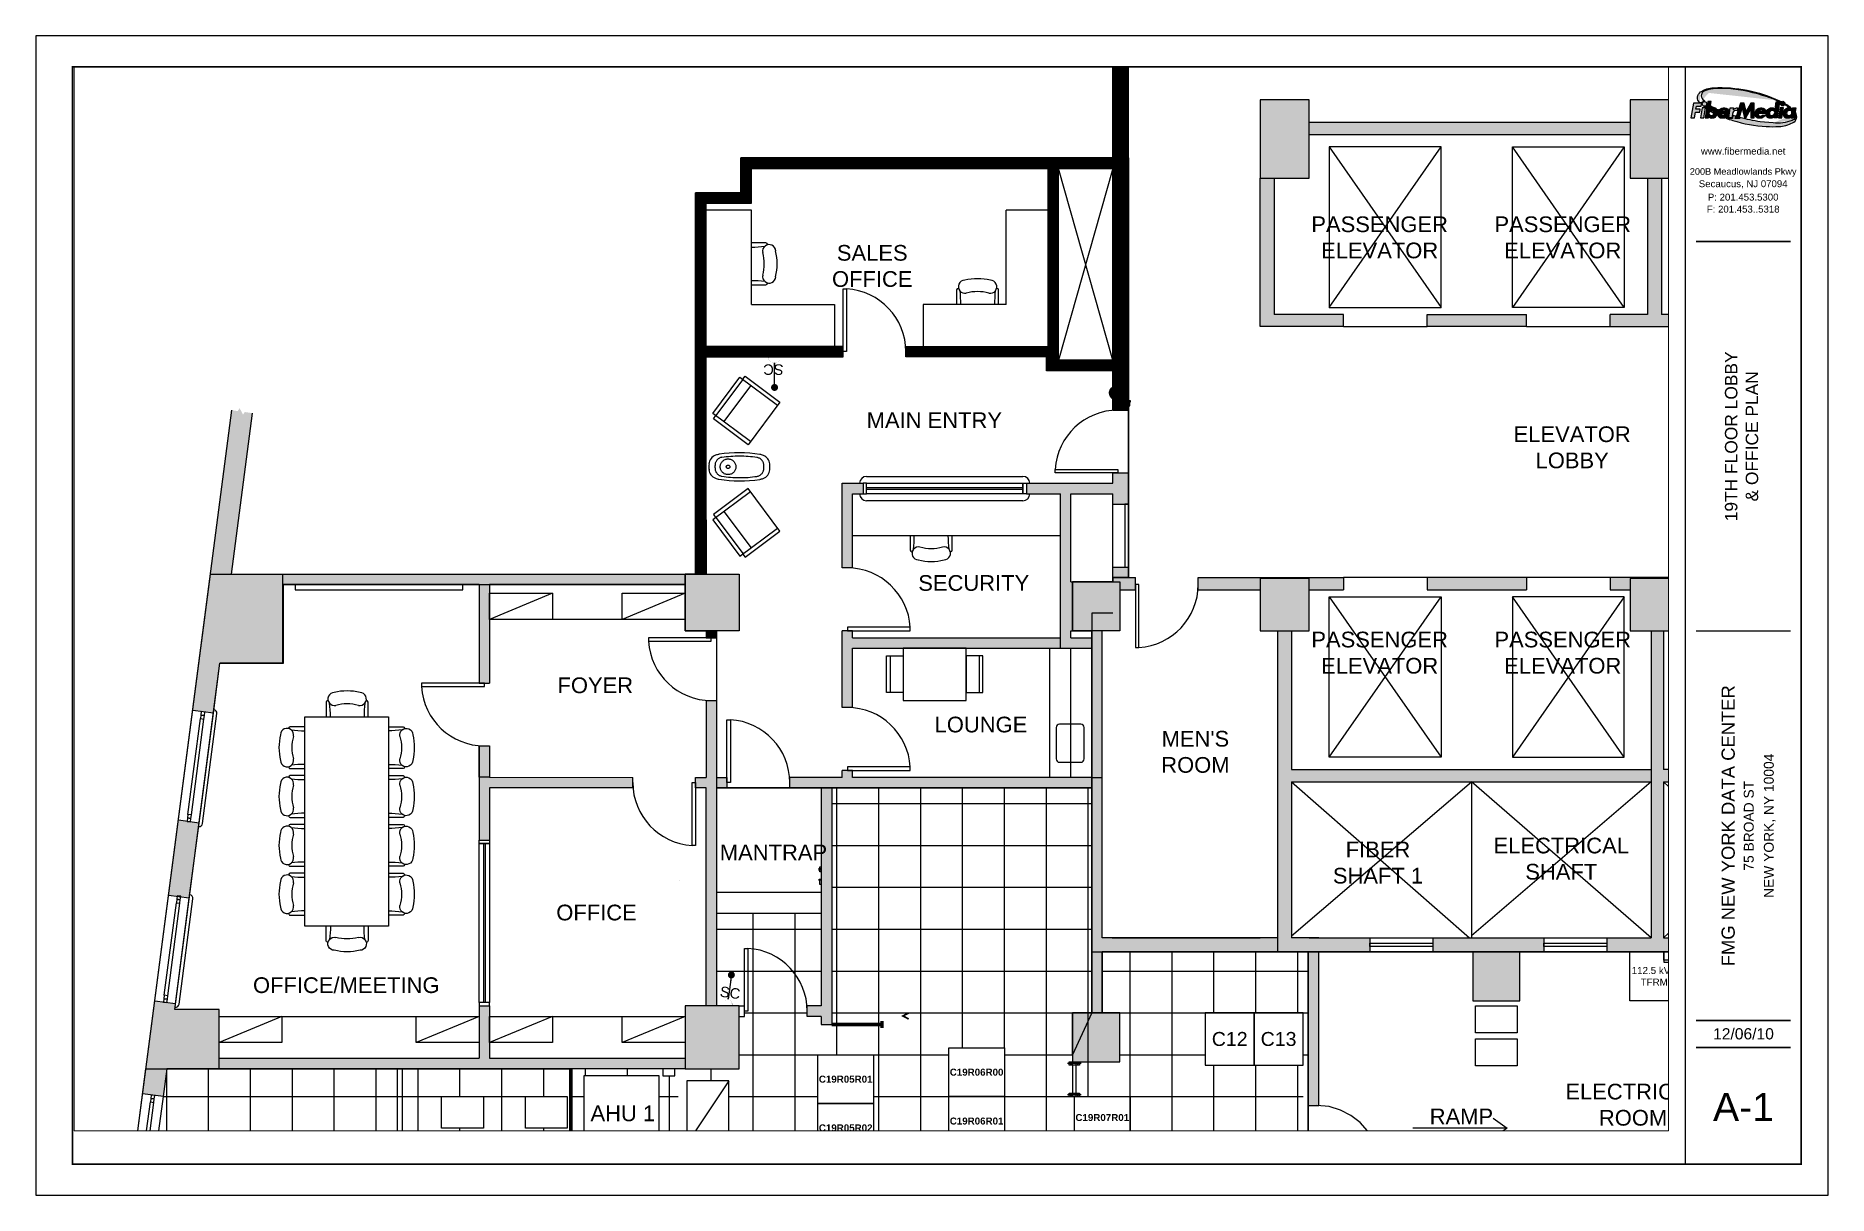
# Paper-space layout 'Lobby Floor Plan' of a CAD drawing. Header units: inches. Extents: x 0 to 17, y -24 to -13.
# The model-space entities are those that its viewports show. They can reach past a viewport. Long polylines and large blocks are cut down to what shows.
import ezdxf
from ezdxf.enums import TextEntityAlignment as Align

# ---------------------------------------------------------------- set-up
doc = ezdxf.new("R2010")
doc.units = ezdxf.units.IN
doc.header["$LTSCALE"] = 48
doc.header["$MEASUREMENT"] = 0
doc.linetypes.add('DASHED2', pattern=[0.375, 0.25, -0.125])
doc.linetypes.add('HIDDEN', pattern=[0.2, 0.1, -0.1])
for name, color, linetype in [('A-ANNO-TEXT-90', 1, 'Continuous'), ('A-CASX', 1, 'Continuous'), ('A-COLS', 6, 'Continuous'), ('A-COLS-PATT', 8, 'Continuous'), ('A-FLOR-CAGE', 3, 'Continuous'), ('A-FLOR-DOOR', 3, 'Continuous'), ('A-FLOR-ELEV', 1, 'Continuous'), ('A-FLOR-EQUIP', 3, 'Continuous'), ('A-FLOR-FURN', 3, 'Continuous'), ('A-FLOR-GLAZ', 2, 'Continuous'), ('A-FLOR-MILL', 3, 'Continuous'), ('A-FLOR-PART', 6, 'Continuous'), ('A-FLOR-PART-FILL', 252, 'Continuous'), ('A-FLOR-PATT-RAFL', 8, 'Continuous'), ('A-FLOR-RACK', 3, 'Continuous'), ('A-FLOR-SCRTY-CAMR', 3, 'Continuous'), ('A-FLOR-SILL', 1, 'Continuous'), ('A-FLOR-STAIR', 2, 'Continuous'), ('AG-TTL', 1, 'Continuous')]:
    doc.layers.add(name, color=color, linetype=linetype)
doc.styles.add('HBA-DimT', font='ARCHS.SHX', dxfattribs={"width": 0.8})
doc.styles.get("Standard").update_dxf_attribs({"font": 'arial.ttf'})
doc.styles.add('TITLES', font='arial.ttf')
doc.styles.add('TITLES-3', font='arial.ttf')
doc.dimstyles.new('MJH ISO-25', dxfattribs={"dimscale": 2, "dimtxt": 2, "dimasz": 2, "dimexe": 1, "dimexo": 2, "dimtad": 1, "dimzin": 9, "dimlunit": 4, "dimtxsty": 'HBA-DimT', "dimblk": 'ARCHTICK', "dimcen": 2.5, "dimdle": 1, "dimclrd": 256, "dimclre": 256, "dimclrt": 4, "dimadec": 0, "dimazin": 0, "dimtfac": 0.75, "dimtmove": 0, "dimatfit": 3, "dimldrblk": 'DOT', "dimfxl": 1, "dimfrac": 1, "dimlwd": -1, "dimlwe": -1, "dimarcsym": 0})
doc.dimstyles.get("Standard").update_dxf_attribs({"dimtxt": 0.18, "dimasz": 0.18, "dimexe": 0.18, "dimexo": 0.0625, "dimgap": 0.09, "dimtad": 0, "dimtih": 1, "dimtoh": 1, "dimdec": 4, "dimzin": 0, "dimdsep": 46, "dimtxsty": 'Standard', "dimcen": 0.09, "dimadec": 0, "dimazin": 0, "dimtfac": 1, "dimtdec": 4, "dimtofl": 0, "dimtmove": 0, "dimatfit": 3, "dimfxl": 1, "dimtolj": 1, "dimtzin": 0, "dimarcsym": 0})
pattern_1 = [(45, (0, 0), (-0.08838834765, 0.08838834765), [])]

psp = doc.layouts.new('Lobby Floor Plan')

msp = doc.modelspace()

# ---------------------------------------------------------------- texts
at = {"layer": 'A-ANNO-TEXT-90', "attachment_point": 5, "style": 'TITLES'}
for s, insert, char_height, width in [('PASSENGER ELEVATOR', (272309.0434, 274977.2132), 9, 75.957113), ('PASSENGER ELEVATOR', (272413.9326, 274977.2132), 9, 75.957113), ('SALES OFFICE', (272018.3515, 274960.8405), 9, 75.9375), ('MAIN ENTRY', (272053.9318, 274872.5021), 9, 75.957113), ('ELEVATOR LOBBY', (272419.342, 274856.891), 9, 75.957113), ('SECURITY', (272076.5025, 274779.1433), 9, 75.957113), ('PASSENGER ELEVATOR', (272309.0434, 274739.2132), 9, 75.957113), ('PASSENGER ELEVATOR', (272413.9326, 274739.2132), 9, 75.957113), ('FOYER', (271859.7037, 274720.5081), 9, 75.9375), ('LOUNGE', (272080.6391, 274698.0093), 9, 75.957113), ("MEN'S ROOM", (272203.481, 274682.3761), 9, 75.957113), ('ELECTRICAL SHAFT', (272413.0795, 274621.1644), 9, 26.793163), ('MANTRAP', (271961.7728, 274624.7913), 9, 75.957113), ('FIBER SHAFT 1', (272308.0822, 274618.9078), 9, 75.957113), ('OFFICE', (271860.3885, 274590.2799), 9, 75.957113), ('112.5 kVA TFRM', (272466.3506, 274553.8162), 4, 32.819566), ('OFFICE/MEETING', (271717.0207, 274548.6505), 9, 75.957113), ('ELECTRICAL ROOM', (272454.2152, 274480.1475), 9, 75.957113), ('AHU 1', (271875.4593, 274475.1858), 9, 75.957113), ('RAMP', (272355.8724, 274473.5012), 9, 75.957113)]:
    msp.add_mtext(s, dxfattribs=dict(at, insert=insert, char_height=char_height, width=width))
at = {"layer": 'A-FLOR-EQUIP', "char_height": 6, "width": 13.863791, "attachment_point": 1, "style": 'TITLES'}
for insert, rotation in [((271967.5611, 274898.4769), 180), ((271931.5657, 274548.1124), 352.459506)]:
    msp.add_mtext('SC', dxfattribs=dict(at, insert=insert, rotation=rotation))
at = {"layer": 'A-FLOR-RACK', "attachment_point": 5, "style": 'TITLES'}
for s, insert, char_height, width in [('C12', (272223.1349, 274517.8162), 8, 24.624773), ('C13', (272251.1349, 274517.8162), 8, 24.624773), ('{\\fArial|b1|i0|c0|p34;C19R06R00}', (272078.1349, 274498.8162), 4, 24.625), ('{\\fArial|b1|i0|c0|p34;C19R05R01}', (272003.1349, 274494.8162), 4, 24.625), ('{\\fArial|b1|i0|c0|p34;C19R05R02}', (272003.1349, 274466.8821), 4, 24.625), ('{\\fArial|b1|i0|c0|p34;C19R06R01}', (272078.1349, 274470.8162), 4, 24.625), ('{\\fArial|b1|i0|c0|p34;C19R07R01}', (272150.1349, 274472.8162), 4, 24.625)]:
    msp.add_mtext(s, dxfattribs=dict(at, insert=insert, char_height=char_height, width=width))

# ---------------------------------------------------------------- blocks, each defined once
blk = doc.blocks.new('A$C0594215C')
h = blk.add_hatch(color=252)
edge = h.paths.add_edge_path()
edge.add_arc((0.171, -2.083), 1.994, 62.7894, 63.2238)
edge.add_line((1.069, -0.303), (1.072, -0.289))
edge.add_line((1.072, -0.289), (1.04, -0.289))
edge.add_arc((0.171, -2.083), 1.994, 64.1609, 72.4907)
edge.add_arc((-0.528, -3.968), 4.003, 71.0703, 84.8793)
edge.add_arc((-0.328, -2.37), 2.394, 86.2276, 94.9024)
edge.add_arc((-0.457, -0.695), 0.714, 96.0967, 112.5899)
edge.add_arc((-0.693, -0.152), 0.122, 108.3256, 226.6407)
edge.add_arc((0.069, 0.589), 1.185, 224.4633, 227.3059)
edge.add_arc((-0.737, -0.349), 0.0671, 87.7889, 157.4045)
edge.add_line((-0.799, -0.323), (-0.854, -0.323))
edge.add_arc((-0.739, -0.202), 0.167, 124.0419, 226.356, ccw=False)
edge.add_arc((-0.514, -0.508), 0.547, 90.8299, 125.5691, ccw=False)
edge.add_arc((-0.361, -3.311), 3.354, 64.9513, 92.7567, ccw=False)
edge.add_arc((0.704, -1.147), 0.944, 65.1656, 67.8969, ccw=False)
edge.add_arc((1.137, -0.342), 0.0628, 125.6608, 149.403)
h = blk.add_hatch(color=150)
h.paths.add_polyline_path([(-0.944, -0.473), (-0.933, -0.404), (-0.816, -0.404), (-0.804, -0.331), (-1.005, -0.331), (-1.062, -0.683), (-0.978, -0.683), (-0.955, -0.544), (-0.852, -0.544), (-0.841, -0.473)])
h.paths.add_polyline_path([(-0.832, -0.683), (-0.754, -0.683), (-0.716, -0.445), (-0.793, -0.445)])
h.paths.add_polyline_path([(-0.792, -0.349, 1), (-0.682, -0.349, 1)])
h.paths.add_polyline_path([(-0.048, -0.489), (-0.04, -0.445), (-0.12, -0.445), (-0.158, -0.683), (-0.079, -0.683), (-0.058, -0.555, -0.245072), (-0.016, -0.517, -0.204968), (0.045, -0.516), (0.055, -0.443, 0.148076), (0.012, -0.448, 0.095823)])
h = blk.add_hatch(color=252)
edge = h.paths.add_edge_path()
edge.add_arc((-0.558, -0.115), 0.361, 236.5401, 237.5629)
edge.add_arc((0.529, 1.413), 2.236, 235.0372, 235.8469)
edge.add_line((-0.726, -0.437), (-0.707, -0.437))
edge.add_line((-0.707, -0.437), (-0.709, -0.449))
edge.add_arc((0.529, 1.413), 2.236, 236.3711, 236.9146)
edge.add_line((-0.691, -0.46), (-0.679, -0.382))
edge.add_arc((-0.744, -0.338), 0.0793, 260.6469, 326.0635, ccw=False)
edge = h.paths.add_edge_path()
edge.add_arc((0.069, 0.589), 1.185, 236.2251, 239.4956)
edge.add_arc((-0.52, -0.542), 0.111, 96.4802, 110.1386)
edge.add_arc((-0.53, -0.548), 0.114, 104.3187, 127.9229)
edge.add_line((-0.6, -0.458), (-0.59, -0.396))
edge = h.paths.add_edge_path()
edge.add_arc((-0.271, -0.588), 0.163, 144.0048, 152.479)
edge.add_arc((-0.582, -0.547), 0.171, 11.729, 13.1612)
edge.add_arc((-0.519, -0.529), 0.105, 11.0202, 27.1121)
edge.add_arc((0.145, 0.636), 1.254, 242.9463, 244.1288)
edge = h.paths.add_edge_path()
edge.add_arc((0.529, 1.408), 2.236, 239.9159, 242.2112)
edge.add_arc((-0.579, -0.56), 0.0667, 350.7832, 372.2464)
edge.add_arc((-0.558, -0.564), 0.0479, 22.6194, 62.361)
edge.add_arc((-0.559, -0.608), 0.0898, 75.1488, 106.0788)
edge.add_arc((-0.539, -0.601), 0.0905, 119.4301, 125.3108)
edge = h.paths.add_edge_path()
edge.add_line((-0.156, -0.589), (-0.329, -0.589))
edge.add_line((-0.329, -0.589), (-0.329, -0.609))
edge.add_arc((-0.29, -0.583), 0.0473, 213.887, 332.846)
edge.add_line((-0.248, -0.604), (-0.158, -0.604))
edge.add_line((-0.158, -0.604), (-0.156, -0.589))
edge = h.paths.add_edge_path()
edge.add_line((0.113, -0.675), (0.106, -0.696))
edge.add_line((0.106, -0.696), (-0.006, -0.696))
edge.add_line((-0.006, -0.696), (0.011, -0.645))
edge.add_arc((1.201, 3.259), 4.081, 252.0637, 253.0564, ccw=False)
edge.add_line((-0.056, -0.624), (-0.068, -0.696))
edge.add_line((-0.068, -0.696), (-0.173, -0.696))
edge.add_line((-0.173, -0.696), (-0.162, -0.627))
edge.add_arc((-0.281, -0.571), 0.131, 293.8965, 334.8573, ccw=False)
edge.add_arc((0.529, 1.413), 2.236, 250.2161, 254.8022)
edge.add_arc((0.929, 2.388), 3.284, 252.5363, 266.76)
edge.add_arc((0.896, 1.992), 2.887, 266.9601, 273.0399)
edge.add_arc((0.997, -0.05), 0.842, 273.5404, 296.6494)
edge.add_arc((1.319, -0.656), 0.157, 290.9961, 398.7429)
edge.add_line((1.441, -0.558), (1.437, -0.584))
edge.add_arc((1.338, -0.636), 0.112, -74.7907, 27.4974, ccw=False)
edge.add_arc((1.022, 0.074), 0.887, 262.5246, 292.9024, ccw=False)
edge.add_line((0.907, -0.806), (0.601, -0.778))
edge.add_arc((1.201, 3.259), 4.081, 254.5373, 261.5451, ccw=False)
h = blk.add_hatch(color=150)
h.paths.add_polyline_path([(-0.464, -0.651, 0.242231), (-0.43, -0.511, 0.229234), (-0.477, -0.448, 0.198165), (-0.556, -0.445, 0.157245), (-0.611, -0.479), (-0.581, -0.292), (-0.656, -0.292), (-0.719, -0.683), (-0.644, -0.683), (-0.637, -0.643, 0.218493), (-0.598, -0.685, 0.192269), (-0.529, -0.685, 0.152836)])
h.paths.add_polyline_path([(-0.539, -0.618, -0.348779), (-0.621, -0.606, -0.308396), (-0.619, -0.538, -0.10989), (-0.587, -0.51, -0.140323), (-0.533, -0.509, -0.182468), (-0.506, -0.538, -0.152595), (-0.51, -0.582, -0.194321)], flags=16)
blk.add_hatch(color=7).paths.add_polyline_path([(0.455, -0.331), (0.372, -0.331), (0.258, -0.533), (0.213, -0.331), (0.129, -0.331), (0.012, -0.683), (0.097, -0.683), (0.164, -0.462), (0.218, -0.683), (0.251, -0.683), (0.376, -0.465), (0.371, -0.683), (0.455, -0.683)])
h = blk.add_hatch(color=256)
h.paths.add_polyline_path([(1.063, -0.296), (0.983, -0.296), (0.954, -0.481, 0.166083), (0.913, -0.446, 0.192269), (0.844, -0.446, 0.130237), (0.782, -0.485, 0.276075), (0.745, -0.619, 0.229234), (0.792, -0.683, 0.161259), (0.878, -0.688, 0.125212), (0.928, -0.65), (0.923, -0.683), (1.003, -0.683)])
h.paths.add_polyline_path([(0.936, -0.524, -0.304796), (0.935, -0.592, -0.111952), (0.902, -0.621, -0.140323), (0.848, -0.622, -0.182468), (0.822, -0.593, -0.152595), (0.825, -0.549, -0.194321), (0.855, -0.513, -0.348779)], flags=16)
h = blk.add_hatch(color=7)
h.paths.add_polyline_path([(1.154, -0.445), (1.074, -0.445), (1.037, -0.683), (1.117, -0.683)])
h.paths.add_polyline_path([(1.082, -0.342, 1), (1.192, -0.342, 1)])
h = blk.add_hatch(color=252)
edge = h.paths.add_edge_path()
edge.add_arc((1.295, -0.524), 0.0907, 68.3504, 69.0893)
edge.add_arc((1.29, -0.533), 0.101, 68.267, 96.4055)
edge.add_line((1.278, -0.433), (1.249, -0.406))
edge.add_arc((0.171, -2.083), 1.994, 57.274, 59.1837)
edge.add_arc((1.137, -0.342), 0.0628, 332.5702, 357.8214)
edge.add_arc((0.704, -1.147), 0.944, 48.5824, 58.3167, ccw=False)
h = blk.add_hatch(color=150)
h.paths.add_polyline_path([(-0.342, -0.613), (-0.342, -0.576), (-0.161, -0.576, 0.340467), (-0.189, -0.464, 0.506645), (-0.414, -0.547, 0.158656), (-0.407, -0.643, 0.157691), (-0.353, -0.687, 0.137177), (-0.255, -0.687, 0.243345), (-0.172, -0.617), (-0.241, -0.617, -0.54938)])
h.paths.add_polyline_path([(-0.339, -0.534, -0.526598), (-0.237, -0.499, -0.268692), (-0.224, -0.534)], flags=16)
h = blk.add_hatch(color=7)
h.paths.add_polyline_path([(0.701, -0.464, 0.506645), (0.477, -0.547, 0.158656), (0.483, -0.643, 0.157691), (0.538, -0.687, 0.137177), (0.635, -0.687, 0.243345), (0.719, -0.617), (0.65, -0.617, -0.54938), (0.548, -0.613), (0.548, -0.576), (0.729, -0.576, 0.340467)])
h.paths.add_polyline_path([(0.671, -0.534), (0.556, -0.534, -0.526598), (0.658, -0.499, -0.268692)], flags=16)
h = blk.add_hatch(color=256)
h.paths.add_polyline_path([(1.324, -0.446, 0.192269), (1.255, -0.446, 0.130237), (1.193, -0.485, 0.276075), (1.156, -0.619, 0.229234), (1.203, -0.683, 0.161259), (1.289, -0.688, 0.125212), (1.339, -0.65), (1.334, -0.683), (1.414, -0.683), (1.451, -0.445), (1.371, -0.445), (1.366, -0.481, 0.166083)])
h.paths.add_polyline_path([(1.348, -0.524, -0.308396), (1.346, -0.593, -0.10989), (1.314, -0.621, -0.140323), (1.26, -0.622, -0.182468), (1.233, -0.593, -0.152595), (1.237, -0.549, -0.194321), (1.266, -0.513, -0.348779)], flags=16)
blk.add_line((1.334, -0.683), (1.414, -0.683))
at = {"color": 252}
for points in [[(1.083, -0.31, 0.001895), (1.069, -0.303), (1.072, -0.289), (1.04, -0.289, 0.036362), (0.771, -0.182, 0.060326), (-0.17, 0.019, 0.037869), (-0.532, 0.015, 0.07209), (-0.731, -0.035, 0.567589), (-0.777, -0.241, 0.012404), (-0.734, -0.282, 0.313456), (-0.799, -0.323), (-0.854, -0.323, -0.478659), (-0.832, -0.063, -0.15275), (-0.522, 0.039, -0.121923), (1.059, -0.273, -0.011918), (1.1, -0.291, 0.103967)], [(-0.757, -0.416, 0.004463), (-0.752, -0.419, 0.003533), (-0.726, -0.437), (-0.707, -0.437), (-0.709, -0.449, 0.002372), (-0.691, -0.46), (-0.679, -0.382, -0.293447)], [(-0.59, -0.396, 0.014271), (-0.532, -0.432, 0.059667), (-0.558, -0.438, 0.103358), (-0.6, -0.458)], [(1.328, -0.44, 0.003224), (1.327, -0.439, 0.123398), (1.278, -0.433), (1.249, -0.406, 0.008333), (1.193, -0.371, 0.110627), (1.2, -0.344, -0.042499)], [(-0.591, -0.527, 0.010016), (-0.513, -0.57, 0.093926), (-0.514, -0.546, 0.175165), (-0.536, -0.522, 0.135783), (-0.584, -0.522, 0.025665)], [(-0.403, -0.492, 0.036993), (-0.415, -0.513, 0.006249), (-0.416, -0.509, 0.07033), (-0.426, -0.481, 0.00516)], [(-0.156, -0.589), (-0.329, -0.589), (-0.329, -0.609, 0.57131), (-0.248, -0.604), (-0.158, -0.604)], [(0.113, -0.675), (0.106, -0.696), (-0.006, -0.696), (0.011, -0.645, -0.004332), (-0.056, -0.624), (-0.068, -0.696), (-0.173, -0.696), (-0.162, -0.627, -0.180653), (-0.227, -0.691, 0.020013), (-0.057, -0.745, 0.062143), (0.743, -0.891, 0.026534), (1.049, -0.891, 0.101175), (1.375, -0.803, 0.508135), (1.441, -0.558), (1.437, -0.584, -0.47852), (1.368, -0.744, -0.13333), (0.907, -0.806), (0.601, -0.778, -0.030587)]]:
    blk.add_lwpolyline(points, format="xyb", close=True, dxfattribs=at)
at = {"color": 150}
for points in [[(-1.062, -0.683), (-0.978, -0.683), (-0.955, -0.544), (-0.852, -0.544), (-0.841, -0.473), (-0.944, -0.473), (-0.933, -0.404), (-0.816, -0.404), (-0.804, -0.331), (-1.005, -0.331), (-1.062, -0.683)], [(-0.754, -0.683), (-0.716, -0.445), (-0.793, -0.445), (-0.832, -0.683)]]:
    blk.add_lwpolyline(points, close=True, dxfattribs=at)
for points in [[(-0.611, -0.479), (-0.581, -0.292), (-0.656, -0.292), (-0.719, -0.683), (-0.644, -0.683), (-0.637, -0.643, 0.218493), (-0.598, -0.685, 0.192269), (-0.529, -0.685, 0.152836), (-0.464, -0.651, 0.242231), (-0.43, -0.511, 0.229234), (-0.477, -0.448, 0.198165), (-0.556, -0.445, 0.162283), (-0.612, -0.481)], [(-0.618, -0.476, 0.000165), (-0.618, -0.476, 0.000165)]]:
    blk.add_lwpolyline(points, format="xyb", dxfattribs=at)
at = {"color": 7}
blk.add_lwpolyline([(0.455, -0.683), (0.455, -0.331), (0.372, -0.331), (0.258, -0.533), (0.213, -0.331), (0.129, -0.331), (0.012, -0.683), (0.097, -0.683), (0.164, -0.462), (0.218, -0.683), (0.251, -0.683), (0.376, -0.465), (0.371, -0.683), (0.455, -0.683)], dxfattribs=at)
for points in [[(0.954, -0.481), (0.983, -0.296), (1.063, -0.296), (1.003, -0.683), (0.923, -0.683), (0.928, -0.65, -0.125212), (0.878, -0.688, -0.161259), (0.792, -0.683, -0.229234), (0.745, -0.619, -0.276075), (0.782, -0.485, -0.130237), (0.844, -0.446, -0.192269), (0.913, -0.446, -0.166083)], [(0.65, -0.617), (0.719, -0.617, -0.243345), (0.635, -0.687, -0.137177), (0.538, -0.687, -0.157691), (0.483, -0.643, -0.158656), (0.477, -0.547, -0.506645), (0.701, -0.464, -0.340467), (0.729, -0.576), (0.548, -0.576), (0.548, -0.613, 0.54938)], [(0.658, -0.499, -0.268692), (0.671, -0.534), (0.556, -0.534, -0.526598)], [(0.936, -0.524, 0.348779), (0.855, -0.513, 0.194321), (0.825, -0.549, 0.152595), (0.822, -0.593, 0.182468), (0.848, -0.622, 0.140323), (0.902, -0.621, 0.111952), (0.935, -0.592, 0.304796)]]:
    blk.add_lwpolyline(points, format="xyb", close=True, dxfattribs=at)
at = {"color": 150}
for points in [[(-0.621, -0.606, 0.348779), (-0.539, -0.618, 0.194321), (-0.51, -0.582, 0.152595), (-0.506, -0.538, 0.182468), (-0.533, -0.509, 0.140323), (-0.587, -0.51, 0.111952), (-0.619, -0.539, 0.304796)], [(-0.241, -0.617), (-0.172, -0.617, -0.243345), (-0.255, -0.687, -0.137177), (-0.353, -0.687, -0.157691), (-0.407, -0.643, -0.158656), (-0.414, -0.547, -0.506645), (-0.189, -0.464, -0.340467), (-0.161, -0.576), (-0.342, -0.576), (-0.342, -0.613, 0.54938)], [(-0.237, -0.499, -0.268692), (-0.224, -0.534), (-0.339, -0.534, -0.526598)], [(-0.079, -0.683), (-0.158, -0.683), (-0.12, -0.445), (-0.04, -0.445), (-0.048, -0.489, -0.093592), (0.01, -0.449, -0.153751), (0.055, -0.443), (0.045, -0.516, 0.204968), (-0.016, -0.517, 0.245072), (-0.058, -0.555)]]:
    blk.add_lwpolyline(points, format="xyb", close=True, dxfattribs=at)
at = {"color": 7}
blk.add_lwpolyline([(1.074, -0.445), (1.037, -0.683), (1.117, -0.683), (1.154, -0.445)], close=True, dxfattribs=at)
for points in [[(1.371, -0.445), (1.451, -0.445), (1.414, -0.683), (1.334, -0.683), (1.339, -0.65, -0.125212), (1.289, -0.688, -0.161259), (1.203, -0.683, -0.229234), (1.156, -0.619, -0.276075), (1.193, -0.485, -0.130237), (1.255, -0.446, -0.192269), (1.324, -0.446, -0.166083), (1.366, -0.481)], [(1.348, -0.524, 0.348779), (1.266, -0.513, 0.194321), (1.237, -0.549, 0.152595), (1.233, -0.593, 0.182468), (1.26, -0.622, 0.140323), (1.314, -0.621, 0.111952), (1.346, -0.592, 0.304796)]]:
    blk.add_lwpolyline(points, format="xyb", close=True)
at = {"color": 252}
blk.add_lwpolyline([(1.431, -0.574, 0.012864), (1.428, -0.569)], format="xyb", dxfattribs=at)
at = {"color": 150}
blk.add_circle((-0.737, -0.349), 0.0551, dxfattribs=at)
at = {"color": 7}
blk.add_circle((1.137, -0.342), 0.0551, dxfattribs=at)
blk = doc.blocks.new('FMG 11x17')
at = {"color": 5, "const_width": 0.0148}
blk.add_lwpolyline([(0.347, -23.705), (15.645, -23.705), (15.645, -13.295), (0.347, -13.295)], close=True, dxfattribs=at)
for points in [[(15.645, -23.705), (16.743, -23.705), (16.743, -13.295), (15.645, -13.295)], [(16.643, -14.952), (15.745, -14.952)], [(16.643, -18.647), (15.745, -18.647)], [(16.643, -22.343), (15.745, -22.343)], [(16.643, -22.598), (15.745, -22.598)]]:
    blk.add_lwpolyline(points, dxfattribs=at)
at = {"xscale": 0.3953900133538824, "yscale": 0.3953900133538824, "zscale": 0.3953900133538824}
blk.add_blockref('A$C0594215C', (16.119, -13.508), dxfattribs=at)
at = {"layer": 'AG-TTL', "style": 'TITLES'}
for s, height, p in [('www.fibermedia.net', 0.06533, (16.194, -14.127)), ('200B Meadlowlands Pkwy', 0.06207, (16.194, -14.318)), ('Secaucus, NJ 07094', 0.06533, (16.194, -14.436)), ('F: 201.453..5318', 0.06533, (16.194, -14.677)), ('P: 201.453.5300', 0.06533, (16.194, -14.563))]:
    blk.add_text(s, height=height, dxfattribs=at).set_placement(p, align=Align.CENTER)
at = {"layer": 'AG-TTL'}
for tag, height, style, p in [('SHEETNAME1', 0.118, 'TITLES-3', (16.139, -16.8)), ('SHEETNAME2', 0.118, 'TITLES-3', (16.336, -16.8)), ('SHEETNAME3', 0.118, 'TITLES-3', (16.518, -16.8)), ('BUILDINGNAME', 0.125, 'TITLES', (16.114, -20.495)), ('BUILDINGADDRESS', 0.0938, 'TITLES', (16.294, -20.495)), ('BUILDINGADDRESS2', 0.0938, 'TITLES', (16.484, -20.495))]:
    blk.add_attdef(tag, text='', height=height, rotation=90, dxfattribs=dict(at, style=style)).set_placement(p, align=Align.CENTER)
at = {"layer": 'AG-TTL', "style": 'TITLES-3'}
for tag, height, p in [('DATE', 0.106, (16.197, -22.469)), ('SHEET', 0.266, (16.197, -23.163))]:
    blk.add_attdef(tag, text='', height=height, dxfattribs=at).set_placement(p, align=Align.MIDDLE_CENTER)
blk = doc.blocks.new('CHAIR-2')
for p, q in [((-13, 9), (-13, 0)), ((-12, 10), (-12, 10)), ((12, 10), (12, 10)), ((13, 0), (13, 9))]:
    blk.add_line(p, q)
for centre, radius, start, end in [((-7.9, 11), 4.05, 91.5696, 282.6804), ((0, -16.5), 32.5, 75.75, 104.25), ((7.9, 11), 4.05, 257.3196, 88.4304), ((-12, 9), 1, 90, 180), ((-78.2, 0.2), 67.8, 359.7886, 6.9939), ((0, -17), 25, 73.7398, 106.2602), ((78.3, 0.2), 67.8, 173.0061, 180.2114), ((12, 9), 1, 0, 90)]:
    blk.add_arc(centre, radius, start, end)
blk = doc.blocks.new('A$C495E01D2')
at = {"layer": 'A-CASX', "ltscale": 48, "rotation": 180}
blk.add_blockref('CHAIR-2', (-0.3, 0), dxfattribs=at)
blk = doc.blocks.new('_ArchTick')
at = {"color": 0, "linetype": 'ByBlock', "const_width": 0.15}
blk.add_lwpolyline([(-0.5, -0.5), (0.5, 0.5)], dxfattribs=at)
blk = doc.blocks.new('_Dot')
at = {"color": 0, "linetype": 'ByBlock', "lineweight": -2}
blk.add_line((-0.5, 0), (-1, 0), dxfattribs=at)
at = {"color": 0, "linetype": 'ByBlock', "const_width": 0.5}
blk.add_lwpolyline([(-0.25, 0, 1), (0.25, 0, 1)], format="xyb", close=True, dxfattribs=at)
blk = doc.blocks.new('446_2D')
at = {"linetype": 'Continuous'}
for p, q in [((-13, 24.75), (13, 24.75)), ((-13, 19), (13, 19))]:
    blk.add_line(p, q, dxfattribs=at)
for points in [[(13, 24.86275), (15.25, 24.86275), (15.25, 0), (-15.25, 0), (-15.25, 24.86275), (-13, 24.86275)], [(-13, 0), (-13, 27), (13, 27), (13, 0)]]:
    blk.add_lwpolyline(points, dxfattribs=at)
blk = doc.blocks.new('CDTSTB_2D')
at = {"linetype": 'HIDDEN'}
for radius in [4.5, 1]:
    blk.add_circle((24, -8), radius, dxfattribs=at)
at = {"linetype": 'Continuous'}
for centre, radius, start, end in [((17.5, -81), 81, 81.6877, 98.3123), ((17.5, -8), 17.5, 174.3223, 185.6777), ((5.9, -6.9), 5.88, 111.2055, 174.3223), ((5.9, -9.1), 5.88, 185.6777, 248.7945), ((7.1, -9.9), 9.1, 98.3123, 111.2055), ((27.9, -9.9), 9.1, 68.7945, 81.6877), ((29.1, -6.9), 5.88, 5.6777, 68.7945), ((29.1, -9.1), 5.88, 291.2055, 354.3223), ((17.5, -8), 17.5, 354.3223, 5.6777), ((7.1, -6.1), 9.1, 248.7945, 261.6877), ((17.5, 65), 81, 261.6877, 278.3123), ((27.9, -6.1), 9.1, 278.3123, 291.2055)]:
    blk.add_arc(centre, radius, start, end, dxfattribs=at)
at = {"linetype": 'HIDDEN'}
for centre, radius, start, end in [((8.2, -7.2), 4.68, 98.9004, 175.3405), ((17.5, -8), 14, 175.3405, 184.6595), ((8.2, -8.8), 4.68, 184.6595, 261.1009), ((17.5, -66.6), 64.8, 81.1004, 98.8996), ((26.8, -7.2), 4.68, 4.6595, 81.0996), ((26.8, -8.8), 4.68, 278.8776, 355.3405), ((17.5, -8), 14, 355.3405, 4.6595), ((17.5, 50.7), 64.8, 261.1009, 278.8963)]:
    blk.add_arc(centre, radius, start, end, dxfattribs=at)
blk = doc.blocks.new('cagepost')
for points in [[(-3, -1), (-3, 1), (3, 1), (3, -1)], [(-1, -1), (-1, 1), (1, 1), (1, -1)]]:
    blk.add_lwpolyline(points, close=True)
for centre in [(-2, 0), (2, 0)]:
    blk.add_circle(centre, 0.32)
at = {"layer": 'DEFPOINTS'}
blk.add_line((3.9, 0), (-3.9, 0), dxfattribs=at)

# ---------------------------------------------------------------- hatches: boundary and pattern name
at = {"layer": 'A-COLS-PATT'}
for points in [[(272240.5795, 275056.1217), (272240.5795, 275011.1217), (272268.5795, 275011.1217), (272268.5795, 275056.1217)], [(272452.5795, 275056.1217), (272452.5795, 275011.1217), (272480.5795, 275011.1217), (272480.5795, 275056.1217)], [(271680.548, 274733.3162), (271680.548, 274784.3162), (271651.3306, 274784.3162), (271663.359, 274876.5345), (271658.8591, 274877.1634), (271657.875, 274875.685), (271655.8879, 274879.4169), (271654.8912, 274877.7179), (271651.474, 274878.1955), (271629.029, 274706.1169), (271640.9282, 274704.5648), (271644.6784, 274733.3162)], [(271942.1349, 274751.8162), (271911.1349, 274751.8162), (271911.1349, 274784.3162), (271942.1349, 274784.3162)], [(272160.135, 274751.8162), (272133.135, 274751.8162), (272133.135, 274779.8162), (272160.135, 274779.8162)], [(272240.5795, 274781.8162), (272240.5795, 274751.8162), (272268.5795, 274751.8162), (272268.5795, 274781.8162)], [(272452.5795, 274781.8162), (272452.5795, 274751.8162), (272480.5795, 274751.8162), (272480.5795, 274781.8162)], [(271622.2018, 274599.6534), (271622.1371, 274599.1576), (271627.0951, 274598.5109), (271632.7214, 274641.6455), (271620.8222, 274643.1976), (271615.1959, 274600.063), (271620.1539, 274599.4163), (271620.2186, 274599.9121)], [(272362.4193, 274567.8162), (272362.4193, 274539.8162), (272389.4193, 274539.8162), (272389.4193, 274567.8162)], [(271644.1349, 274500.8162), (271644.1349, 274534.8162), (271618.7871, 274534.8162), (271618.9529, 274536.0874), (271619.2116, 274538.0706), (271607.3124, 274539.6227), (271600.3662, 274486.3683), (271612.2654, 274484.8162), (271614.3523, 274500.8162)], [(271942.1349, 274536.8162), (271911.1349, 274536.8162), (271911.1349, 274500.8162), (271942.1349, 274500.8162)], [(272160.135, 274532.8162), (272133.135, 274532.8162), (272133.135, 274504.8162), (272160.135, 274504.8162)]]:
    msp.add_hatch(color=256, dxfattribs=at).paths.add_polyline_path(points)
at = {"layer": 'A-FLOR-PART-FILL'}
h = msp.add_hatch(dxfattribs=at)
h.set_pattern_fill('ANSI31', color=256, style=0)
h.set_pattern_definition(pattern_1)
h.paths.add_polyline_path([(272165.1349, 275077.2918), (272156.1349, 275078.6724), (272156.1349, 275022.8162), (272125.1349, 275022.8162), (272125.1349, 275016.8162), (272156.1349, 275016.8162), (272156.1349, 274906.8162), (272125.1349, 274906.8162), (272125.1349, 274900.8162), (272156.1349, 274900.8162), (272156.1349, 274878.2978), (272165.1349, 274878.2978)])
h.paths.add_polyline_path([(272155.3971, 274891.0724), (272155.3971, 274885.0724), (272156.6471, 274885.0724), (272156.6471, 274891.0724)], flags=17)
edge = h.paths.add_edge_path(flags=17)
edge.add_arc((272158.3721, 274888.0724), 4.225, 134.7602701, 225.2397299)
h.paths.add_polyline_path([(272144.2324, 274901.2675), (272144.2324, 274874.8773), (272153.5394, 274874.8773), (272153.5394, 274901.2675)], flags=9)
h.paths.add_polyline_path([(272139.1069, 274895.5908), (272139.1069, 274880.554), (272145.1069, 274880.554), (272145.1069, 274895.5908)], flags=25)
for points in [[(272452.5795, 275043.1217), (272268.5795, 275043.1217), (272268.5795, 275036.1217), (272452.5795, 275036.1217)], [(272288.2458, 274933.1217), (272248.5795, 274933.1217), (272248.5795, 275011.1217), (272240.5795, 275011.1217), (272240.5795, 274926.1217), (272288.2458, 274926.1217)], [(272498.0241, 274933.1217), (272470.5795, 274933.1217), (272470.5795, 275011.1217), (272462.5795, 275011.1217), (272462.5795, 274933.1217), (272441.1349, 274933.1217), (272441.1349, 274926.1217), (272498.0241, 274926.1217)], [(272393.1349, 274933.1217), (272336.2458, 274933.1217), (272336.2458, 274926.1217), (272393.1349, 274926.1217)], [(272133.135, 274779.8162), (272132.1349, 274779.8162), (272132.1349, 274830.3162), (272156.1349, 274830.3162), (272156.1349, 274824.2978), (272165.1349, 274824.2978), (272165.1349, 274842.2978), (272156.1349, 274842.2978), (272156.1349, 274836.3162), (272106.6349, 274836.3162), (272106.6349, 274830.3162), (272126.1349, 274830.3162), (272126.1349, 274741.8162), (272144.1349, 274741.8162), (272144.1349, 274676.8162), (272144.1349, 274667.8162), (272150.1349, 274667.8162), (272150.1349, 274751.8162), (272144.1349, 274751.8162), (272144.1349, 274747.8162), (272132.1349, 274747.8162), (272132.1349, 274751.8162), (272133.135, 274751.8162)], [(272013.1349, 274836.3162), (272001.1349, 274836.3162), (272001.1349, 274787.8162), (272007.1349, 274787.8162), (272007.1349, 274830.3162), (272013.1349, 274830.3162)], [(271911.1349, 274784.3162), (271680.548, 274784.3162), (271680.548, 274778.3162), (271793.1298, 274778.3162), (271793.1298, 274721.8069), (271799.1298, 274721.8069), (271799.1298, 274778.3162), (271911.1349, 274778.3162)], [(272240.5795, 274781.8162), (272268.5795, 274781.8162), (272268.5795, 274775.2978), (272288.2458, 274775.2978), (272288.2458, 274782.2978), (272205.1349, 274782.2978), (272205.1349, 274775.2978), (272240.5795, 274775.2978)], [(272393.1349, 274782.2978), (272336.2458, 274782.2978), (272336.2458, 274775.2978), (272393.1349, 274775.2978)], [(272658.2457, 274672.2978), (272658.2457, 274695.2978), (272651.2457, 274695.2978), (272651.2457, 274672.2978), (272574.135, 274672.2978), (272574.135, 274775.2978), (272651.2457, 274775.2978), (272651.2457, 274755.2978), (272658.2457, 274755.2978), (272658.2457, 274782.2978), (272546.0241, 274782.2978), (272546.0241, 274775.2978), (272567.135, 274775.2978), (272567.135, 274672.2978), (272471.5795, 274672.2978), (272471.5795, 274751.8162), (272464.5795, 274751.8162), (272464.5795, 274672.2978), (272464.5795, 274665.2978), (272464.5795, 274575.8162), (272439.1349, 274575.8162), (272439.1349, 274567.8162), (272452.5795, 274567.8162), (272480.3506, 274567.8162), (272481.7816, 274567.8162), (272499.8572, 274567.8162), (272501.8572, 274567.8162), (272501.8572, 274575.8162), (272471.5795, 274575.8162), (272471.5795, 274665.2978), (272568.135, 274665.2978), (272568.135, 274575.8162), (272537.8572, 274575.8162), (272537.8572, 274567.8162), (272568.135, 274567.8162), (272574.135, 274567.557), (272574.135, 274665.2978), (272651.2457, 274665.2978), (272651.2457, 274588.4085), (272658.2457, 274588.4085)], [(272452.5795, 274781.8162), (272480.5795, 274781.8162), (272480.5795, 274775.2978), (272498.0241, 274775.2978), (272498.0241, 274782.2978), (272441.1349, 274782.2978), (272441.1349, 274775.2978), (272452.5795, 274775.2978)], [(271929.1349, 274751.8162), (271923.1349, 274751.8162), (271923.1349, 274747.8162), (271929.1349, 274747.8162)], [(272126.1349, 274747.8162), (272007.1349, 274747.8162), (272007.1349, 274751.8162), (272001.1349, 274751.8162), (272001.1349, 274747.8162), (272001.1349, 274707.8162), (272007.1349, 274707.8162), (272007.1349, 274741.8162), (272126.1349, 274741.8162)], [(272464.5795, 274672.2978), (272258.5795, 274672.2978), (272258.5795, 274751.8162), (272250.5795, 274751.8162), (272250.5795, 274575.8162), (272250.5795, 274567.8162), (272268.1349, 274567.8162), (272268.1349, 274544.8162), (272268.1349, 274479.8162), (272274.1349, 274479.8162), (272274.1349, 274544.8162), (272274.1349, 274567.8162), (272303.4989, 274567.8162), (272303.4989, 274575.8162), (272268.5795, 274575.8162), (272258.5795, 274575.8162), (272258.5795, 274665.2978), (272464.5795, 274665.2978)], [(271935.1349, 274667.8162), (271929.1349, 274667.8162), (271929.1349, 274711.8162), (271923.1349, 274711.8162), (271923.1349, 274667.8162), (271917.1349, 274667.8162), (271917.1349, 274661.8162), (271923.1349, 274661.8162), (271923.1349, 274536.8162), (271929.1349, 274536.8162), (271929.1349, 274661.8162), (271935.1349, 274661.8162)], [(271793.1298, 274685.8069), (271799.1298, 274685.8069), (271799.1298, 274667.8173), (271793.1298, 274667.8173)], [(271881.1349, 274667.8162), (271799.1298, 274667.8173), (271793.1264, 274667.8173), (271793.1196, 274631.8162), (271799.1349, 274631.8162), (271799.1349, 274661.8162), (271881.1349, 274661.8162)], [(272150.1349, 274667.8162), (272144.1349, 274667.8162), (272007.1349, 274667.8162), (272007.1349, 274671.8162), (272001.1349, 274671.8162), (272001.1349, 274667.8162), (271983.1349, 274667.8162), (271983.1349, 274667.8162), (271977.1349, 274667.8162), (271971.1349, 274667.8162), (271971.1349, 274661.8162), (271989.1349, 274661.8162), (271989.1349, 274616.5958), (271989.1349, 274616.5958), (271989.1349, 274613.6069), (271989.1349, 274609.4055), (271989.1349, 274609.4055), (271989.1349, 274606.4166), (271989.1349, 274536.8162), (271981.1244, 274536.8162), (271981.1244, 274530.8162), (271989.1357, 274530.8162), (271989.1357, 274526.1888), (271995.1349, 274526.1888), (271995.1349, 274661.8162), (272144.1349, 274661.8162), (272144.1349, 274652.8162), (272144.1349, 274567.8162), (272144.1349, 274532.8162), (272150.1349, 274532.8162), (272150.1349, 274567.8162), (272250.5795, 274567.8162), (272250.5795, 274575.8162), (272150.1349, 274575.8162), (272150.1349, 274652.8162)], [(272403.1349, 274575.8162), (272339.4989, 274575.8162), (272339.4989, 274567.8162), (272362.4193, 274567.8162), (272389.4193, 274567.8162), (272403.1349, 274567.8162)], [(271911.1349, 274506.8162), (271799.1349, 274506.8162), (271799.1349, 274536.8162), (271793.0926, 274536.8162), (271793.0841, 274506.8162), (271644.1349, 274506.8162), (271644.1349, 274500.8162), (271911.1349, 274500.8162)]]:
    msp.add_hatch(color=256, dxfattribs=at).paths.add_polyline_path(points)
h = msp.add_hatch(dxfattribs=at)
h.set_pattern_fill('ANSI31', color=256, style=0)
h.set_pattern_definition(pattern_1)
h.paths.add_polyline_path([(272001.6349, 274914.8162), (271923.1349, 274914.8162), (271923.1349, 274996.8162), (271949.1349, 274996.8162), (271949.1349, 275016.8162), (271949.1349, 275022.8162), (271943.1349, 275022.8162), (271943.1349, 275002.8162), (271917.1349, 275002.8162), (271917.1349, 274784.3162), (271923.1349, 274784.3162), (271923.1349, 274908.8162), (272001.6349, 274908.8162)])
h = msp.add_hatch(dxfattribs=at)
h.set_pattern_fill('ANSI31', color=256, style=0)
h.set_pattern_definition(pattern_1)
h.paths.add_polyline_path([(272125.1349, 275016.8162), (272125.1349, 275022.8162), (271949.1349, 275022.8162), (271949.1349, 275016.8162), (272119.1349, 275016.8162), (272119.1349, 274914.8162), (272037.6349, 274914.8162), (272037.6349, 274908.8162), (272118.1349, 274908.8162), (272118.1349, 274900.8162), (272125.1349, 274900.8162), (272125.1349, 274906.8162)])
h = msp.add_hatch(color=256, dxfattribs=at)
h.paths.add_polyline_path([(272165.1349, 274788.2978), (272156.1349, 274788.2978), (272156.1349, 274782.2978), (272165.1349, 274782.2978)])
h.paths.add_polyline_path([(272169.1349, 274782.2978), (272165.1349, 274782.2978), (272156.1349, 274782.2978), (272156.1349, 274779.8162), (272156.9329, 274779.8162), (272160.135, 274779.8162), (272160.135, 274775.2978), (272169.1349, 274775.2978)])

# ---------------------------------------------------------------- linework, layer by layer
for p, q in [((272303.4989, 274575.8162), (272303.4989, 274567.8162)), ((272339.4989, 274575.8162), (272339.4989, 274567.8162)), ((272403.1349, 274575.8162), (272403.1349, 274567.8162)), ((272439.1349, 274575.8162), (272439.1349, 274567.8162))]:
    msp.add_line(p, q)
for points in [[(271540.1638, 274024.8162), (271639.2289, 274784.3162), (271917.1349, 274784.3162), (271917.1349, 275002.8162), (271943.1349, 275002.8162), (271943.1349, 275022.8162), (272165.1349, 275022.8162), (272165.1349, 274782.2978), (272156.1349, 274782.2978), (272156.1349, 274779.8162), (272133.135, 274779.8162), (272133.135, 274751.8162), (272144.1349, 274751.8162), (272144.1349, 274567.8162), (272268.1349, 274567.8162), (272362.4193, 274567.8162), (272362.4193, 274539.8162), (272389.4193, 274539.8162), (272389.4193, 274567.8162), (272568.135, 274567.8162)], [(272568.135, 274567.8162), (272268.1349, 274567.8162), (272268.1349, 274433.8162)], [(271974.135, 274350.7985), (271974.1349, 274508.8162), (272062.1349, 274508.8162), (272062.1349, 274512.8162), (272094.1349, 274512.8162), (272094.1349, 274508.8162), (272133.135, 274508.8162), (272133.135, 274532.8162), (272144.1349, 274532.8162), (272133.135, 274508.8162), (272133.135, 274532.8162), (272144.1349, 274532.8162), (272144.1349, 274661.8162), (271929.1349, 274661.8162), (271929.1349, 274536.8162), (271911.1349, 274536.8162), (271911.1349, 274500.8162), (271845.635, 274500.8162), (271845.635, 274391.8162)]]:
    msp.add_lwpolyline(points)
for points in [[(271929.1349, 274661.8162), (272144.1349, 274661.8162), (272144.1349, 274751.8162), (272133.135, 274751.8162), (272133.135, 274779.8162), (272156.1349, 274779.8162), (272156.1349, 274782.2978), (272165.1349, 274782.2978), (272165.1349, 275022.8162), (271943.1349, 275022.8162), (271943.1349, 275002.8162), (271917.1349, 275002.8162), (271917.1349, 274784.3162), (271911.1349, 274784.3162), (271911.1349, 274778.3162), (271911.1349, 274751.8162), (271929.1349, 274751.8162), (271929.1349, 274661.8162)], [(271644.1349, 274500.8162), (271644.1349, 274534.8162), (271618.7871, 274534.8162), (271644.6784, 274733.3162), (271681.0522, 274733.3162), (271681.0522, 274778.3162), (271911.1349, 274778.3162), (271911.1349, 274751.8162), (271929.1349, 274751.8162), (271929.1349, 274536.8162), (271911.1349, 274536.8162), (271911.1349, 274500.8162)], [(271974.1349, 274508.8162), (272062.1349, 274508.8162), (272062.1349, 274512.8162), (272094.1349, 274512.8162), (272094.1349, 274508.8162), (272133.135, 274508.8162), (272133.0792, 274504.8162), (272160.135, 274504.8162), (272160.135, 274532.8162), (272150.1349, 274532.8162), (272150.1349, 274567.8162), (272268.1349, 274567.8162), (272268.1349, 274433.8162), (272325.1349, 274433.8162), (272325.0791, 274350.7985), (271974.135, 274350.7985), (271974.1349, 274508.8162)], [(271582.8811, 274352.3162), (271602.2507, 274500.8162), (271845.635, 274500.8162), (271845.635, 274391.8162), (271749.135, 274389.8162), (271749.135, 274352.3162), (271582.8811, 274352.3162)]]:
    msp.add_lwpolyline(points, close=True)
at = {"layer": 'A-COLS'}
for p, q in [((271540.1638, 274024.8162), (271651.4782, 274878.2277)), ((271651.3306, 274784.3162), (271663.359, 274876.5345)), ((271651.3306, 274784.3162), (271680.548, 274784.3162)), ((271640.9282, 274704.5648), (271644.6784, 274733.3162)), ((271627.0951, 274598.5109), (271632.7214, 274641.6455)), ((271644.1349, 274534.8162), (271618.7871, 274534.8162)), ((271644.1349, 274500.8162), (271644.1349, 274534.8162)), ((271612.2654, 274484.8162), (271614.3523, 274500.8162)), ((271612.2654, 274484.8162), (271614.3523, 274500.8162)), ((271644.1349, 274500.8162), (271614.1349, 274500.8162))]:
    msp.add_line(p, q, dxfattribs=at)
at = {"layer": 'A-COLS', "extrusion": (0, 0, -1)}
for p, q in [((271640.9282, 274704.5648), (271629.029, 274706.1169)), ((271632.7214, 274641.6455), (271620.8222, 274643.1976)), ((271627.0951, 274598.5109), (271615.1959, 274600.063)), ((271619.2116, 274538.0706), (271607.3124, 274539.6227)), ((271612.2654, 274484.8162), (271600.3662, 274486.3683))]:
    msp.add_line(p, q, dxfattribs=at)
at = {"layer": 'A-COLS', "color": 5}
msp.add_line((271604.0585, 274421.8969), (271612.2654, 274484.8162), dxfattribs=at)
at = {"layer": 'A-COLS'}
for points in [[(272240.5795, 275056.1217), (272240.5795, 275011.1217), (272268.5795, 275011.1217), (272268.5795, 275056.1217)], [(272452.5795, 275056.1217), (272452.5795, 275011.1217), (272480.5795, 275011.1217), (272480.5795, 275056.1217)], [(271942.1349, 274751.8162), (271911.1349, 274751.8162), (271911.1349, 274784.3162), (271942.1349, 274784.3162)], [(272160.135, 274751.8162), (272133.135, 274751.8162), (272133.135, 274779.8162), (272160.135, 274779.8162)], [(272240.5795, 274781.8162), (272240.5795, 274751.8162), (272268.5795, 274751.8162), (272268.5795, 274781.8162)], [(272452.5795, 274781.8162), (272452.5795, 274751.8162), (272480.5795, 274751.8162), (272480.5795, 274781.8162)], [(272389.4193, 274567.8162), (272362.4193, 274567.8162), (272362.4193, 274539.8162), (272389.4193, 274539.8162)], [(271942.1349, 274536.8162), (271911.1349, 274536.8162), (271911.1349, 274500.8162), (271942.1349, 274500.8162)], [(272160.135, 274532.8162), (272133.135, 274532.8162), (272133.135, 274504.8162), (272160.135, 274504.8162)]]:
    msp.add_lwpolyline(points, close=True, dxfattribs=at)
msp.add_lwpolyline([(271680.548, 274784.3162), (271680.548, 274733.3162), (271644.6784, 274733.3162)], dxfattribs=at)
at = {"layer": 'A-FLOR-CAGE'}
for p, q in [((272133.0792, 274502.8162), (272133.0792, 274486.8162)), ((272135.0792, 274502.8162), (272135.0792, 274486.8162))]:
    msp.add_line(p, q, dxfattribs=at)
at = {"layer": 'A-FLOR-CAGE', "linetype": 'Continuous', "ltscale": 0.5, "const_width": 2}
for points in [[(272023.9414, 274528.1888), (272023.9414, 274524.1888)], [(271995.1349, 274526.1888), (272023.9414, 274526.1888)], [(271845.635, 274500.8162), (271845.635, 274431.8162)]]:
    msp.add_lwpolyline(points, dxfattribs=at)
at = {"layer": 'A-FLOR-CAGE', "color": 3}
msp.add_lwpolyline([(272039.2583, 274529.3141, 1, 1, 0), (272035.9414, 274531.0572, 1, 1, 0), (272039.2583, 274532.8004, 0, 0, 0)], format="xyseb", dxfattribs=at)
at = {"layer": 'A-FLOR-CAGE', "linetype": 'Continuous', "ltscale": 0.5}
for points in [[(271746.135, 274500.8162), (271746.135, 274389.8162)], [(271749.135, 274500.8162), (271749.135, 274389.8162)]]:
    msp.add_lwpolyline(points, dxfattribs=at)
at = {"layer": 'A-FLOR-DOOR'}
for p, q in [((272288.2458, 274926.1217), (272336.2458, 274926.1217)), ((272393.1349, 274926.1217), (272441.1349, 274926.1217)), ((272336.2458, 274782.2978), (272288.2458, 274782.2978)), ((272441.1349, 274782.2978), (272393.1349, 274782.2978))]:
    msp.add_line(p, q, dxfattribs=at)
for points in [[(272001.6349, 274911.8162), (272001.6349, 274947.8162), (272003.6349, 274947.8162), (272003.6349, 274911.8162)], [(272159.1349, 274842.2978), (272123.1349, 274842.2978), (272123.1349, 274844.2978), (272159.1349, 274844.2978)], [(272163.1349, 274824.2978), (272163.1349, 274788.2978), (272165.1349, 274788.2978), (272165.1349, 274824.2978)], [(272169.1349, 274778.2978), (272169.1349, 274742.2978), (272171.1349, 274742.2978), (272171.1349, 274778.2978)], [(271926.1349, 274747.8162), (271890.1349, 274747.8162), (271890.1349, 274745.8162), (271926.1349, 274745.8162)], [(272004.1349, 274751.8162), (272040.1349, 274751.8162), (272040.1349, 274753.8162), (272004.1349, 274753.8162)], [(271796.1298, 274721.8069), (271760.1298, 274721.8069), (271760.1298, 274719.8069), (271796.1298, 274719.8069)], [(271935.1349, 274664.8162), (271935.1349, 274700.8162), (271937.1349, 274700.8162), (271937.1349, 274664.8162)], [(272004.1349, 274671.8162), (272040.1349, 274671.8162), (272040.1349, 274673.8162), (272004.1349, 274673.8162)], [(271917.1349, 274664.8162), (271917.1349, 274628.8162), (271915.1349, 274628.8162), (271915.1349, 274664.8162)], [(271945.1244, 274533.8162), (271945.1244, 274569.8162), (271947.1244, 274569.8162), (271947.1244, 274533.8162)], [(272339.4989, 274570.8162), (272303.4989, 274570.8162), (272303.4989, 274572.8162), (272339.4989, 274572.8162)], [(272439.1349, 274570.8162), (272403.1349, 274570.8162), (272403.1349, 274572.8162), (272439.1349, 274572.8162)]]:
    msp.add_lwpolyline(points, close=True, dxfattribs=at)
at = {"layer": 'A-FLOR-DOOR', "color": 8}
for centre, start, end in [((272001.4478, 274911.695), 0.1919057, 86.5349402), ((272159.2561, 274842.1107), 90.1919057, 176.5349402), ((272004.0137, 274751.6291), 3.4650598, 89.8080943), ((272168.9478, 274778.419), 273.4650598, 359.8080943), ((271926.2561, 274748.0034), 183.4650598, 269.8080943), ((271796.251, 274721.9941), 183.4650598, 269.8080943), ((272004.0137, 274671.6291), 3.4650598, 89.8080943), ((271934.9477, 274664.695), 0.1919057, 86.5349402), ((271917.3221, 274664.9374), 180.1919057, 266.5349402), ((271944.9373, 274533.695), 0.1919057, 86.5349402), ((272273.0137, 274443.6291), 3.4650598, 89.8080943)]:
    msp.add_arc(centre, 36.1874, start, end, dxfattribs=at)
at = {"layer": 'A-FLOR-ELEV', "color": 8}
for p, q in [((272280.1947, 275029.1217), (272344.2968, 274937.1217)), ((272280.1947, 274937.1217), (272344.2968, 275029.1217)), ((272449.186, 275029.1217), (272385.0839, 274937.1217)), ((272449.186, 274937.1217), (272385.0839, 275029.1217)), ((272156.1349, 275016.8162), (272125.1349, 274906.8162)), ((272156.1349, 274906.8162), (272125.1349, 275016.8162)), ((272280.1947, 274679.2978), (272344.2968, 274771.2978)), ((272280.1947, 274771.2978), (272344.2968, 274679.2978)), ((272449.186, 274679.2978), (272385.0839, 274771.2978)), ((272449.186, 274771.2978), (272385.0839, 274679.2978)), ((272258.5795, 274665.2978), (272360.5795, 274575.8162)), ((272258.5795, 274577.0309), (272361.5795, 274665.2978)), ((272464.5795, 274665.2978), (272361.5795, 274577.0309)), ((272464.5795, 274575.8162), (272361.5795, 274665.2978)), ((272568.135, 274665.2978), (272471.5795, 274575.8162)), ((272568.135, 274575.8162), (272471.5795, 274665.2978))]:
    msp.add_line(p, q, dxfattribs=at)
at = {"layer": 'A-FLOR-ELEV'}
for points in [[(272280.1947, 275029.1217), (272280.1947, 274937.1217), (272344.2968, 274937.1217), (272344.2968, 275029.1217)], [(272449.186, 275029.1217), (272449.186, 274937.1217), (272385.0839, 274937.1217), (272385.0839, 275029.1217)], [(272280.1947, 274679.2978), (272280.1947, 274771.2978), (272344.2968, 274771.2978), (272344.2968, 274679.2978)], [(272449.186, 274679.2978), (272449.186, 274771.2978), (272385.0839, 274771.2978), (272385.0839, 274679.2978)]]:
    msp.add_lwpolyline(points, close=True, dxfattribs=at)
at = {"layer": 'A-FLOR-EQUIP', "const_width": 0.0312}
msp.add_lwpolyline([(271966.1586, 274908.8162), (271958.6113, 274908.8162, 0.910688765), (271966.1586, 274908.8162, 2.529810994)], format="xyb", dxfattribs=at)
at = {"layer": 'A-FLOR-EQUIP', "ltscale": 0.25}
for points in [[(272165.1349, 274883.6809), (272165.1349, 274880.692), (272165.9512, 274880.692), (272165.9512, 274883.6809)], [(272165.9512, 274883.6809), (272165.9512, 274882.9336), (272166.3594, 274882.9336), (272166.3594, 274883.6809)], [(271987.9104, 274614.3541), (271987.9104, 274615.8486), (271988.3186, 274615.8486), (271988.3186, 274614.3541)], [(271988.3186, 274613.6069), (271988.3186, 274616.5958), (271989.1349, 274616.5958), (271989.1349, 274613.6069)], [(271987.9104, 274608.6583), (271987.9104, 274609.4055), (271988.3186, 274609.4055), (271988.3186, 274608.6583)], [(271988.3186, 274606.4166), (271988.3186, 274609.4055), (271989.1349, 274609.4055), (271989.1349, 274606.4166)]]:
    msp.add_lwpolyline(points, close=True, dxfattribs=at)
at = {"layer": 'A-FLOR-EQUIP'}
msp.add_lwpolyline([(272480.3506, 274561.8162), (272480.3506, 274539.8162), (272452.3506, 274539.8162), (272452.3506, 274567.8162), (272480.3506, 274567.8162)], dxfattribs=at)
for points in [[(272471.7752, 274561.8162), (272499.8572, 274561.8162), (272499.8572, 274567.8162), (272471.7752, 274567.8162)], [(272471.7752, 274567.8162), (272481.7816, 274567.8162), (272481.7816, 274563.0813), (272471.7752, 274563.0813)], [(272363.9193, 274521.3214), (272363.9193, 274536.8162), (272387.9193, 274536.8162), (272387.9193, 274521.3214)], [(272363.9193, 274502.5065), (272363.9193, 274518.0013), (272387.9193, 274518.0013), (272387.9193, 274502.5065)], [(271898.3238, 274496.8162), (271905.3238, 274496.8162), (271905.3238, 274500.8162), (271898.3238, 274500.8162)], [(271795.635, 274484.8162), (271795.635, 274466.8162), (271771.635, 274466.8162), (271771.635, 274484.8162)], [(271843.635, 274484.8162), (271843.635, 274466.8162), (271819.635, 274466.8162), (271819.635, 274484.8162)]]:
    msp.add_lwpolyline(points, close=True, dxfattribs=at)
at = {"layer": 'A-FLOR-EQUIP', "color": 3}
msp.add_lwpolyline([(271896.3238, 274496.8162), (271853.063, 274496.8162), (271853.063, 274453.5554), (271896.3238, 274453.5554)], close=True, dxfattribs=at)
at = {"layer": 'A-FLOR-FURN'}
for p, q in [((271949.1349, 274992.8162), (271923.1349, 274992.8162)), ((271949.1349, 274938.8162), (271949.1349, 274992.8162)), ((272095.1349, 274938.8162), (272095.1349, 274992.8162)), ((272119.1349, 274992.8162), (272095.1349, 274992.8162)), ((271949.1349, 274938.8162), (271996.6791, 274938.8162)), ((271996.6791, 274938.8162), (271996.6791, 274914.8162)), ((272095.1349, 274938.8162), (272047.5908, 274938.8162)), ((272047.5908, 274938.8162), (272047.5908, 274914.8162)), ((271922.8312, 274909.1199), (271923.1349, 274784.3162)), ((271923.1349, 274784.3162), (271922.9831, 274846.7181)), ((272007.1349, 274806.3162), (272126.1349, 274806.3162)), ((271835.1298, 274773.3162), (271799.1298, 274758.3162)), ((271911.1349, 274773.3162), (271875.1349, 274758.3162)), ((271908.1349, 274608.8162), (271908.1349, 274608.8162)), ((271908.1349, 274608.8162), (271908.1349, 274608.8162)), ((271680.1349, 274530.8162), (271644.1349, 274515.8162)), ((271793.0909, 274530.7882), (271757.0909, 274515.7882)), ((271835.1349, 274530.8093), (271799.1349, 274515.8093)), ((271911.1349, 274530.7882), (271875.1349, 274515.7882)), ((271936.1349, 274493.8162), (271912.1349, 274457.8162))]:
    msp.add_line(p, q, dxfattribs=at)
at = {"layer": 'A-FLOR-FURN', "color": 1}
msp.add_line((272120.135, 274667.8162), (272120.135, 274741.8162), dxfattribs=at)
at = {"layer": 'A-FLOR-FURN', "color": 1, "linetype": 'DASHED2', "ltscale": 0.5}
msp.add_line((272132.1349, 274667.8162), (272132.1349, 274741.8162), dxfattribs=at)
at = {"layer": 'A-FLOR-FURN'}
msp.add_lwpolyline([(271687.7803, 274778.3372), (271687.7803, 274775.3372), (271783.7803, 274775.3372), (271783.7811, 274778.3162)], dxfattribs=at)
for points in [[(271799.1298, 274773.3162), (271835.1298, 274773.3162), (271835.1298, 274758.3162), (271799.1298, 274758.3162)], [(271875.1349, 274773.3162), (271911.1349, 274773.3162), (271911.1349, 274758.3162), (271875.1349, 274758.3162)], [(272026.5392, 274716.4905), (272026.5392, 274737.4644), (272036.0927, 274737.4644), (272036.0927, 274716.4905)], [(272026.5392, 274716.4905), (272026.5392, 274737.4644), (272028.5942, 274737.4644), (272028.5942, 274716.4905)], [(272081.6463, 274716.4905), (272081.6463, 274737.4644), (272072.0927, 274737.4644), (272072.0927, 274716.4905)], [(272081.6463, 274716.4905), (272081.6463, 274737.4644), (272079.5913, 274737.4644), (272079.5913, 274716.4905)], [(271693.2407, 274702.5662), (271741.2407, 274702.5662), (271741.2407, 274582.5662), (271693.2407, 274582.5662)], [(271644.1349, 274530.8162), (271680.1349, 274530.8162), (271680.1349, 274515.8162), (271644.1349, 274515.8162)], [(271757.0909, 274530.7882), (271793.0909, 274530.7882), (271793.0909, 274515.7882), (271757.0909, 274515.7882)], [(271799.1349, 274530.8093), (271835.1349, 274530.8093), (271835.1349, 274515.8093), (271799.1349, 274515.8093)], [(271875.1349, 274530.7882), (271911.1349, 274530.7882), (271911.1349, 274515.7882), (271875.1349, 274515.7882)], [(271936.1349, 274493.8162), (271912.1349, 274493.8162), (271912.1349, 274457.8162), (271936.1349, 274457.8162)]]:
    msp.add_lwpolyline(points, close=True, dxfattribs=at)
at = {"layer": 'A-FLOR-FURN', "color": 1}
msp.add_lwpolyline([(272036.0927, 274741.8162), (272036.0927, 274711.8162), (272072.0927, 274711.8162), (272072.0927, 274741.8162)], close=True, dxfattribs=at)
msp.add_lwpolyline([(272137.7584, 274698.2848), (272125.6706, 274698.2848, 0.414213562), (272123.6706, 274696.2848), (272123.6706, 274678.4215, 0.414213562), (272125.6706, 274676.4215), (272137.7584, 274676.4215, 0.414213562), (272139.7584, 274678.4215), (272139.7584, 274696.2848, 0.414213562)], format="xyb", close=True, dxfattribs=at)
at = {"layer": 'A-FLOR-GLAZ'}
for p, q in [((272104.6349, 274833.8162), (272015.1349, 274833.8162)), ((272104.6349, 274832.8162), (272015.1349, 274832.8162)), ((272104.6349, 274836.3162), (272104.6349, 274830.3162)), ((271626.2975, 274646.5173), (271633.4697, 274701.5038)), ((271628.2807, 274646.2586), (271635.4529, 274701.2451)), ((272361.5795, 274665.2978), (272361.5795, 274575.8162)), ((271793.1349, 274631.8162), (271793.1349, 274631.8176)), ((271793.1349, 274629.8162), (271799.1349, 274629.8162)), ((271793.1349, 274538.8162), (271793.1349, 274629.8162)), ((271795.6349, 274629.8162), (271795.6349, 274538.8162)), ((271796.6349, 274629.8162), (271796.6349, 274538.8162)), ((271799.1349, 274629.8162), (271799.1349, 274538.8162)), ((271612.7878, 274542.9424), (271619.7012, 274595.9457)), ((271614.771, 274542.6837), (271621.6844, 274595.687)), ((271597.6347, 274426.7687), (271604.8068, 274481.7552)), ((271599.6179, 274426.51), (271606.79, 274481.4965))]:
    msp.add_line(p, q, dxfattribs=at)
at = {"layer": 'A-FLOR-GLAZ', "color": 3}
for points in [[(272015.1349, 274836.3162), (272013.1349, 274836.3162), (272013.1349, 274830.3162), (272015.1349, 274830.3162)], [(272104.6349, 274836.3162), (272106.6349, 274836.3162), (272106.6349, 274830.3162), (272104.6349, 274830.3162)], [(271793.1349, 274629.8162), (271793.1349, 274631.8162), (271799.1349, 274631.8162), (271799.1349, 274629.8162)], [(271793.1349, 274538.8162), (271793.1349, 274536.8162), (271799.1349, 274536.8162), (271799.1349, 274538.8162)]]:
    msp.add_lwpolyline(points, close=True, dxfattribs=at)
at = {"layer": 'A-FLOR-GLAZ'}
for points in [[(271633.7283, 274703.487), (271633.4697, 274701.5038), (271635.4529, 274701.2451), (271635.7115, 274703.2283)], [(271633.987, 274705.4702), (271633.7283, 274703.487), (271635.7115, 274703.2283), (271635.9702, 274705.2115)], [(271626.0388, 274644.5341), (271625.7802, 274642.5509), (271627.7634, 274642.2922), (271628.022, 274644.2754)], [(271626.2975, 274646.5173), (271626.0388, 274644.5341), (271628.022, 274644.2754), (271628.2807, 274646.2586)], [(271619.9599, 274597.9289), (271619.7012, 274595.9457), (271621.6844, 274595.687), (271621.9431, 274597.6702)], [(271620.2186, 274599.9121), (271619.9599, 274597.9289), (271621.9431, 274597.6702), (271622.2018, 274599.6534)], [(271612.5291, 274540.9592), (271612.2704, 274538.976), (271614.2536, 274538.7173), (271614.5123, 274540.7005)], [(271612.7878, 274542.9424), (271612.5291, 274540.9592), (271614.5123, 274540.7005), (271614.771, 274542.6837)], [(271605.0655, 274483.7384), (271604.8068, 274481.7552), (271606.79, 274481.4965), (271607.0487, 274483.4797)], [(271605.3242, 274485.7216), (271605.0655, 274483.7384), (271607.0487, 274483.4797), (271607.3074, 274485.4629)]]:
    msp.add_lwpolyline(points, close=True, dxfattribs=at)
at = {"layer": 'A-FLOR-MILL'}
for p, q in [((272015.1349, 274840.3162), (272104.6349, 274840.3162)), ((272104.6349, 274826.3162), (272015.1349, 274826.3162)), ((271634.7046, 274641.3868), (271642.9114, 274704.3062)), ((271621.1948, 274537.8119), (271629.0783, 274598.2522)), ((271644.1349, 274530.8162), (271793.0909, 274530.7882)), ((271799.1349, 274530.8093), (271911.1349, 274530.7882))]:
    msp.add_line(p, q, dxfattribs=at)
msp.add_lwpolyline([(271911.1349, 274758.3162), (271799.1298, 274758.3162)], dxfattribs=at)
for centre, radius, start, end in [((272015.1349, 274836.3162), 4, 90, 180), ((272104.6349, 274836.3162), 4, 0, 90), ((272015.1349, 274830.3162), 4, 180, 270), ((272104.6349, 274830.3162), 4, 270, 0), ((271640.9282, 274704.5648), 2, 352.5686004, 82.5686004), ((271632.7214, 274641.6455), 2, 262.5686003, 352.5686004), ((271627.0951, 274598.5109), 2, 352.5686004, 82.5686004), ((271619.2116, 274538.0706), 2, 262.5686003, 352.5686004)]:
    msp.add_arc(centre, radius, start, end, dxfattribs=at)
at = {"layer": 'A-FLOR-PART'}
for p, q in [((272156.1349, 275022.8162), (272156.1349, 275078.6724)), ((272165.1349, 274878.2978), (272165.1349, 275077.2918)), ((272452.5795, 275043.1217), (272268.5795, 275043.1217)), ((272452.5795, 275036.1217), (272268.5795, 275036.1217)), ((271943.1349, 275002.8162), (271943.1349, 275022.8162)), ((271943.1349, 275022.8162), (272156.1349, 275022.8162)), ((271949.1349, 274996.8162), (271949.1349, 275016.8162)), ((271949.1349, 275016.8162), (272119.1349, 275016.8162)), ((272119.1349, 274914.8162), (272119.1349, 275016.8162)), ((272125.1349, 274906.8162), (272125.1349, 275016.8162)), ((272125.1349, 275016.8162), (272156.1349, 275016.8162)), ((272156.1349, 274906.8162), (272156.1349, 275016.8162)), ((272248.5795, 275011.1217), (272248.5795, 274933.1217)), ((272462.5795, 275011.1217), (272462.5795, 274933.1217)), ((272470.5795, 275011.1217), (272470.5795, 274933.1217)), ((271917.1349, 274784.3162), (271917.1349, 275002.8162)), ((271917.1349, 275002.8162), (271943.1349, 275002.8162)), ((271923.1349, 274914.8162), (271923.1349, 274996.8162)), ((271923.1349, 274996.8162), (271949.1349, 274996.8162)), ((272288.2458, 274929.1217), (272288.2458, 274933.1217)), ((272288.2458, 274926.1217), (272288.2458, 274933.1217)), ((272336.2458, 274926.1217), (272336.2458, 274933.1217)), ((272336.2458, 274933.1217), (272393.1349, 274933.1217)), ((272336.2458, 274926.1217), (272336.2458, 274933.1217)), ((272393.1349, 274926.1217), (272393.1349, 274933.1217)), ((272441.1349, 274926.1217), (272441.1349, 274933.1217)), ((272462.5795, 274933.1217), (272441.1349, 274933.1217)), ((272498.0241, 274933.1217), (272470.5795, 274933.1217)), ((272393.1349, 274926.1217), (272336.2458, 274926.1217)), ((272441.1349, 274926.1217), (272498.0241, 274926.1217)), ((272001.6349, 274914.8162), (271923.1349, 274914.8162)), ((271923.1349, 274784.3162), (271923.1349, 274908.8162)), ((271923.1349, 274908.8162), (272001.6349, 274908.8162)), ((272001.6349, 274908.8162), (272001.6349, 274914.8162)), ((272037.6349, 274908.8162), (272037.6349, 274914.8162)), ((272037.6349, 274914.8162), (272119.1349, 274914.8162)), ((272118.1349, 274908.8162), (272037.6349, 274908.8162)), ((272118.1349, 274900.8162), (272118.1349, 274908.8162)), ((272156.1349, 274900.8162), (272118.1349, 274900.8162)), ((272156.1349, 274906.8162), (272125.1349, 274906.8162)), ((272156.1349, 274878.2978), (272156.1349, 274900.8162)), ((272156.1349, 274878.2978), (272165.1349, 274878.2978)), ((272156.1349, 274836.3162), (272156.1349, 274842.2978)), ((272156.1349, 274842.2978), (272165.1349, 274842.2978)), ((272165.1349, 274782.2978), (272165.1349, 274842.2978)), ((272007.1349, 274787.8162), (272007.1349, 274830.3162)), ((272007.1349, 274830.3162), (272013.1349, 274830.3162)), ((272106.6349, 274836.3162), (272156.1349, 274836.3162)), ((272106.6349, 274830.3162), (272126.1349, 274830.3162)), ((272126.1349, 274741.8162), (272126.1349, 274830.3162)), ((272132.1349, 274779.8162), (272132.1349, 274830.3162)), ((272132.1349, 274830.3162), (272156.1349, 274830.3162)), ((272156.1349, 274779.8162), (272156.1349, 274830.3162)), ((272156.1349, 274824.2978), (272165.1349, 274824.2978)), ((272007.1349, 274787.8162), (272001.1349, 274787.8162)), ((272156.1349, 274788.2978), (272165.1349, 274788.2978)), ((271793.1298, 274778.3174), (271793.1298, 274721.8069)), ((271799.1298, 274778.3174), (271799.1298, 274721.8069)), ((272132.1349, 274779.8162), (272156.9329, 274779.8162)), ((272156.1349, 274782.2978), (272165.1349, 274782.2978)), ((272160.135, 274775.2978), (272169.1349, 274775.2978)), ((272165.1349, 274782.2978), (272169.1349, 274782.2978)), ((272169.1349, 274775.2978), (272169.1349, 274782.2978)), ((272205.1349, 274775.2978), (272205.1349, 274782.2978)), ((272205.1349, 274782.2978), (272288.2458, 274782.2978)), ((272205.1349, 274775.2978), (272240.5795, 274775.2978)), ((272268.5795, 274775.2978), (272288.2458, 274775.2978)), ((272288.2458, 274782.2978), (272288.2458, 274775.2978)), ((272288.2458, 274779.2978), (272288.2458, 274775.2978)), ((272393.1349, 274782.2978), (272336.2458, 274782.2978)), ((272336.2458, 274782.2978), (272336.2458, 274775.2978)), ((272336.2458, 274782.2978), (272336.2458, 274775.2978)), ((272336.2458, 274775.2978), (272393.1349, 274775.2978)), ((272393.1349, 274782.2978), (272393.1349, 274775.2978)), ((272441.1349, 274782.2978), (272441.1349, 274775.2978)), ((272498.0241, 274782.2978), (272441.1349, 274782.2978)), ((272441.1349, 274775.2978), (272452.5795, 274775.2978)), ((271923.1349, 274751.8162), (271923.1349, 274747.8162)), ((271923.1349, 274747.8162), (271929.1349, 274747.8162)), ((271929.1349, 274751.8162), (271929.1349, 274747.8162)), ((272001.1349, 274747.8162), (272001.1349, 274751.8162)), ((272007.1349, 274751.8162), (272001.1349, 274751.8162)), ((272007.1349, 274747.8162), (272007.1349, 274751.8162)), ((272132.1349, 274747.8162), (272132.1349, 274751.8162)), ((272132.1349, 274751.8162), (272133.135, 274751.8162)), ((272132.1349, 274747.8162), (272144.1349, 274747.8162)), ((272250.5795, 274751.8162), (272250.5795, 274575.8162)), ((272258.5795, 274751.8162), (272258.5795, 274672.2978)), ((272464.5795, 274751.8162), (272464.5795, 274672.2978)), ((272471.5795, 274751.8162), (272471.5795, 274672.2978)), ((272007.1349, 274741.8162), (272144.1349, 274741.8162)), ((272007.1349, 274707.8162), (272007.1349, 274741.8162)), ((271680.548, 274733.3162), (271681.0522, 274733.3162)), ((271793.1298, 274721.8069), (271799.1298, 274721.8069)), ((271923.1349, 274711.8162), (271929.1349, 274711.8162)), ((271923.1349, 274711.8162), (271923.1349, 274667.8162)), ((272007.1349, 274707.8162), (272001.1349, 274707.8162)), ((271793.1298, 274685.8069), (271793.1196, 274631.8162)), ((271793.1298, 274685.8069), (271799.1298, 274685.8069)), ((272258.5795, 274672.2978), (272464.5795, 274672.2978)), ((272567.135, 274672.2978), (272471.5795, 274672.2978)), ((271881.1349, 274661.8162), (271881.1349, 274667.8162)), ((271971.1349, 274661.8162), (271971.1349, 274667.8162)), ((272001.1349, 274667.8162), (272001.1349, 274671.8162)), ((272007.1349, 274671.8162), (272001.1349, 274671.8162)), ((272007.1349, 274667.8162), (272007.1349, 274671.8162)), ((272258.5795, 274665.2978), (272464.5795, 274665.2978)), ((272258.5795, 274665.2978), (272258.5795, 274575.8162)), ((272464.5795, 274665.2978), (272464.5795, 274575.8162)), ((272471.5795, 274665.2978), (272471.5795, 274575.8162)), ((272471.5795, 274665.2978), (272568.135, 274665.2978)), ((271799.1349, 274661.8162), (271799.1349, 274631.8162)), ((271989.1349, 274661.8162), (271989.1349, 274536.8162)), ((272155.8278, 274575.8162), (272240.5795, 274575.8162)), ((272268.5795, 274575.8162), (272452.5795, 274575.8162)), ((272144.1349, 274567.8162), (272144.1349, 274532.8162)), ((272150.1349, 274567.8162), (272150.1349, 274532.8162)), ((272150.1349, 274567.8162), (272240.5795, 274567.8162)), ((272274.1349, 274567.8162), (272362.4193, 274567.8162)), ((272389.4193, 274567.8162), (272452.5795, 274567.8162)), ((271793.0926, 274536.8162), (271793.0841, 274506.8162)), ((271799.1349, 274536.8162), (271799.1349, 274506.8162)), ((271945.1244, 274530.8162), (271945.1244, 274536.8162)), ((271981.1244, 274530.8162), (271981.1244, 274536.8162)), ((271989.1357, 274530.8162), (271989.1357, 274526.1888)), ((271989.1357, 274526.1888), (271995.1349, 274526.1888)), ((272268.1349, 274479.8162), (272274.1349, 274479.8162))]:
    msp.add_line(p, q, dxfattribs=at)
at = {"layer": 'A-FLOR-PART', "color": 1}
msp.add_line((272120.135, 274741.8162), (272144.1349, 274741.8162), dxfattribs=at)
at = {"layer": 'A-FLOR-PART'}
for points in [[(272288.2458, 274926.1217), (272240.5795, 274926.1217), (272240.5795, 275011.1217)], [(272288.2458, 274933.1217), (272248.5795, 274933.1217)], [(272001.1349, 274787.8162), (272001.1349, 274836.3162), (272013.1349, 274836.3162)], [(271680.548, 274784.3162), (271911.1349, 274784.3162)], [(271793.1298, 274778.3162), (271680.548, 274778.3162)], [(271911.1349, 274778.3162), (271799.1298, 274778.3162)], [(272156.1349, 274761.8162), (272144.1349, 274761.8163), (272144.1349, 274747.8162)], [(272001.1349, 274707.8162), (272001.1349, 274747.8162), (272001.1349, 274747.8162)], [(272007.1349, 274747.8162), (272126.1349, 274747.8162)], [(272250.5795, 274575.8162), (272150.1349, 274575.8162), (272150.1349, 274652.8162), (272150.1349, 274751.8162)], [(272144.1349, 274741.8162), (272144.1349, 274676.8162), (272144.1349, 274667.8162)], [(271929.1349, 274711.8162), (271929.1349, 274667.8162)], [(271799.1298, 274685.8069), (271799.1298, 274667.8173), (271881.1349, 274667.8162)], [(271929.1349, 274667.8162), (271935.1349, 274667.8162), (271935.1349, 274661.8162), (271929.1349, 274661.8162), (271929.1349, 274536.8162), (271923.1349, 274536.8162), (271923.1349, 274661.8162), (271917.1349, 274661.8162), (271917.1349, 274667.8162), (271923.1349, 274667.8162)], [(272001.1349, 274667.8162), (271971.1349, 274667.8162)], [(272144.1349, 274667.8162), (272007.1349, 274667.8162)], [(271881.1349, 274661.8162), (271799.1349, 274661.8162)], [(271989.1349, 274661.8162), (271971.1349, 274661.8162)], [(272144.1349, 274567.8162), (272144.1349, 274652.8162), (272144.1349, 274661.8162), (271995.1349, 274661.8162)], [(271995.1349, 274661.8162), (271995.1349, 274526.1888)], [(272274.1349, 274575.8162), (272258.5795, 274575.8162)], [(272274.1349, 274575.8162), (272464.5795, 274575.8162)], [(272471.5795, 274575.8162), (272568.135, 274575.8162)], [(272268.1349, 274479.8162), (272268.1349, 274544.8162), (272268.1349, 274567.8162), (272150.1349, 274567.8162)], [(272274.1349, 274479.8162), (272274.1349, 274544.8162), (272274.1349, 274567.8162)], [(272274.1349, 274567.8162), (272348.7037, 274567.8162)], [(272348.7037, 274567.8162), (272439.1349, 274567.8162)], [(272439.1349, 274567.8162), (272568.135, 274567.8162)], [(271942.1349, 274536.8162), (271945.1244, 274536.8162)], [(271942.1349, 274530.8162), (271945.1244, 274530.8162)], [(271989.1349, 274536.8162), (271981.1244, 274536.8162)], [(271989.1357, 274530.8162), (271981.1244, 274530.8162)], [(271644.1349, 274506.8162), (271793.0841, 274506.8162)], [(271911.1349, 274500.8162), (271644.1349, 274500.8162)], [(271799.1349, 274506.8162), (271911.1349, 274506.8162)]]:
    msp.add_lwpolyline(points, dxfattribs=at)
at = {"layer": 'A-FLOR-PART-FILL'}
for p, q in [((272165.1349, 275077.2918), (272156.1349, 275078.6724)), ((271949.1349, 275016.8162), (271949.1349, 275022.8162)), ((272125.1349, 275016.8162), (272125.1349, 275022.8162)), ((272125.1349, 274906.8162), (272125.1349, 274900.8162)), ((272464.5795, 274672.2978), (272464.5795, 274665.2978)), ((271799.1298, 274667.8173), (271793.1298, 274667.8173)), ((272144.1349, 274667.8162), (272150.1349, 274667.8162)), ((272250.5795, 274575.8162), (272250.5795, 274567.8162)), ((271793.0926, 274536.8162), (271799.1349, 274536.8162))]:
    msp.add_line(p, q, dxfattribs=at)
msp.add_lwpolyline([(271793.1298, 274685.8069), (271799.1298, 274685.8069), (271799.1298, 274667.8173), (271793.1298, 274667.8173)], close=True, dxfattribs=at)
at = {"layer": 'A-FLOR-PATT-RAFL'}
for p, q in [((271995.1349, 274652.8162), (272144.1349, 274652.8162)), ((271998.1349, 274508.8162), (271998.1349, 274661.8162)), ((272022.135, 274188.8162), (272022.1349, 274661.8162)), ((272046.135, 274072.8162), (272046.1349, 274661.8162)), ((272070.1349, 274512.8162), (272070.1349, 274661.8162)), ((272094.1349, 274512.8162), (272094.1349, 274661.8162)), ((272118.135, 274100.8162), (272118.1349, 274661.8162)), ((272142.1349, 274484.5558), (272142.1349, 274661.8162)), ((271995.1349, 274628.8162), (272144.1349, 274628.8162)), ((271995.1349, 274604.8162), (272144.1349, 274604.8162)), ((271929.1349, 274580.8162), (271989.1349, 274580.8162)), ((271950.135, 274294.8162), (271950.1349, 274589.8162)), ((271974.135, 274036.8162), (271974.1349, 274589.8162)), ((271995.1349, 274580.8162), (272144.1349, 274580.8162)), ((272166.1349, 274508.8162), (272166.1349, 274567.8162)), ((272190.1349, 274508.8162), (272190.1349, 274567.8162)), ((272214.1349, 274532.8162), (272214.1349, 274567.8162)), ((272238.1349, 274532.8162), (272238.1349, 274567.8162)), ((272262.1349, 274532.8162), (272262.1349, 274567.8162)), ((271929.1349, 274556.8162), (271989.1349, 274556.8162)), ((271995.1349, 274556.8162), (272144.1349, 274556.8162)), ((272150.1349, 274556.8162), (272268.1349, 274556.8162)), ((271945.1244, 274532.8162), (271981.1244, 274532.8162)), ((271995.1349, 274532.8162), (272268.1349, 274532.8162)), ((271942.1349, 274508.8162), (272062.1349, 274508.8162)), ((272094.1349, 274508.8162), (272133.135, 274508.8162)), ((272160.135, 274508.8162), (272209.1349, 274508.8162)), ((272166.135, 274294.4272), (272166.1349, 274508.8162)), ((272190.135, 274148.8162), (272190.1349, 274508.8162)), ((272206.135, 274508.8162), (272209.1349, 274508.8162)), ((272265.1349, 274508.8162), (272268.1349, 274508.8162)), ((271614.135, 274350.8162), (271614.1349, 274499.1494)), ((271638.135, 274350.8162), (271638.1349, 274500.8162)), ((271662.135, 274350.8162), (271662.1349, 274500.8162)), ((271686.135, 274350.8162), (271686.1349, 274500.8162)), ((271710.135, 274350.8162), (271710.1349, 274500.8162)), ((271734.135, 274340.8162), (271734.1349, 274500.8162)), ((271758.135, 274391.8162), (271758.1349, 274500.8162)), ((271782.1349, 274484.8162), (271782.1349, 274500.8162)), ((271806.135, 274391.8162), (271806.1349, 274500.8162)), ((271830.1349, 274484.8162), (271830.1349, 274500.8162)), ((271854.1349, 274496.8162), (271854.1349, 274500.8162)), ((271878.1349, 274496.8162), (271878.1349, 274500.8162)), ((271926.1349, 274493.8162), (271926.1349, 274500.8162)), ((272214.1349, 274407.8162), (272214.1349, 274502.8162)), ((272238.1349, 274407.8162), (272238.1349, 274502.8162)), ((272262.1349, 274407.8162), (272262.1349, 274502.8162)), ((271902.135, 274298.8162), (271902.135, 274496.8162)), ((271612.2654, 274484.8162), (271747.635, 274484.8162)), ((271747.635, 274484.8162), (271843.635, 274484.8162)), ((271896.3238, 274484.8162), (271907.1349, 274484.8162)), ((271936.2902, 274484.8162), (271987.1349, 274484.8162)), ((272019.1349, 274484.8162), (272062.1349, 274484.8162)), ((272094.1349, 274484.8162), (272203.135, 274484.8162)), ((272203.135, 274484.8162), (272265.283, 274484.8162)), ((272268.1349, 274443.8162), (272268.1349, 274479.8162)), ((271782.135, 274391.8162), (271782.1349, 274466.8162)), ((271830.135, 274391.8162), (271830.1349, 274466.8162)), ((271609.135, 274460.8162), (271747.635, 274460.8162)), ((271747.635, 274460.8162), (271843.635, 274460.8162)), ((271896.3238, 274460.8162), (271907.1349, 274460.8162)), ((271936.2902, 274460.8162), (271987.1349, 274460.8162)), ((272019.1349, 274460.8162), (272062.1349, 274460.8162)), ((272094.1349, 274460.8162), (272200.135, 274460.8162)), ((272200.135, 274460.8162), (272268.1349, 274460.8162))]:
    msp.add_line(p, q, dxfattribs=at)
for points in [[(271845.635, 274484.8162), (271853.063, 274484.8162)], [(271845.635, 274460.8162), (271853.063, 274460.8162)]]:
    msp.add_lwpolyline(points, dxfattribs=at)
at = {"layer": 'A-FLOR-RACK'}
for points in [[(272237.1349, 274532.8162), (272209.1349, 274532.8162), (272209.1349, 274502.8162), (272237.1349, 274502.8162)], [(272265.1349, 274532.8162), (272237.1349, 274532.8162), (272237.1349, 274502.8162), (272265.1349, 274502.8162)], [(271987.1349, 274480.8162), (271987.1349, 274508.8162), (272019.1349, 274508.8162), (272019.1349, 274480.8162)], [(272062.1349, 274484.8162), (272062.1349, 274512.8162), (272094.1349, 274512.8162), (272094.1349, 274484.8162)], [(271987.1349, 274452.8162), (271987.1349, 274480.8162), (272019.1349, 274480.8162), (272019.1349, 274452.8162)], [(272062.1349, 274456.8162), (272062.1349, 274484.8162), (272094.1349, 274484.8162), (272094.1349, 274456.8162)], [(272134.1349, 274460.8162), (272134.1349, 274484.8162), (272166.1349, 274484.8162), (272166.1349, 274460.8162)], [(272134.1349, 274436.8162), (272134.1349, 274460.8162), (272166.1349, 274460.8162), (272166.1349, 274436.8162)]]:
    msp.add_lwpolyline(points, close=True, dxfattribs=at)
at = {"layer": 'A-FLOR-SCRTY-CAMR', "const_width": 0.0175}
msp.add_lwpolyline([(271933.6802, 274538.2814), (271937.9024, 274538.2814, 1.093584629), (271933.6802, 274538.2814, 2.529810994)], format="xyb", dxfattribs=at)
msp.add_lwpolyline([(271933.2913, 274538.2814), (271938.2913, 274538.2814), (271938.2913, 274536.8162), (271933.2913, 274536.8162)], close=True, dxfattribs=at)
at = {"layer": 'A-FLOR-SILL', "linetype": 'DASHED2'}
for p, q in [((272015.1349, 274836.3162), (272104.6349, 274836.3162)), ((272104.6349, 274830.3162), (272015.1349, 274830.3162)), ((271632.7214, 274641.6455), (271640.9282, 274704.5648)), ((271619.2116, 274538.0706), (271627.0951, 274598.5109))]:
    msp.add_line(p, q, dxfattribs=at)
at = {"layer": 'A-FLOR-STAIR'}
for points in [[(271989.1349, 274601.8162), (271929.1349, 274601.8162)], [(271989.1349, 274589.8162), (271929.1349, 274589.8162)]]:
    msp.add_lwpolyline(points, dxfattribs=at)

# ---------------------------------------------------------------- block references
at = {"layer": 'A-FLOR-CAGE'}
for p in [(272134.0792, 274503.8162), (272134.0792, 274485.8162)]:
    msp.add_blockref('cagepost', p, dxfattribs=at)
at = {"layer": 'A-FLOR-FURN', "yscale": 0.9230769230052829}
for p, xscale, zscale, rotation in [((271949.1349, 274962.3708), 0.9230769230052829, 0.9230769230052829, 90), ((272078.4285, 274938.8162), 0.9230769230052829, 0.9230769230052829, 180), ((271717.2407, 274702.5662), 0.9230769230052829, 0.9230769230052829, 180), ((271693.2407, 274684.5662), 0.9230769230052829, 0.9230769230052829, 270), ((271741.2407, 274684.5662), -0.9230769230052829, 0.9230769230769231, 90), ((271693.2407, 274656.5662), 0.9230769230052829, 0.9230769230052829, 270), ((271741.2407, 274656.5662), -0.9230769230052829, 0.9230769230769231, 90), ((271693.2407, 274628.5662), 0.9230769230052829, 0.9230769230052829, 270), ((271741.2407, 274628.5662), -0.9230769230052829, 0.9230769230769231, 90), ((271693.2407, 274600.5662), 0.9230769230052829, 0.9230769230052829, 270), ((271741.2407, 274600.5662), -0.9230769230052829, 0.9230769230769231, 90), ((271717.2407, 274582.5662), -0.9230769230052829, 0.9230769230769231, 359.9999999998989)]:
    msp.add_blockref('A$C495E01D2', p, dxfattribs=dict(at, xscale=xscale, zscale=zscale, rotation=rotation))
at = {"layer": 'A-FLOR-FURN'}
for name, p, rotation in [('446_2D', (271956.3708, 274870.6495), 53.26613880367558), ('CDTSTB_2D', (271959.7241, 274837.7069), 179.8079813620831)]:
    msp.add_blockref(name, p, dxfattribs=dict(at, rotation=rotation))
at = {"layer": 'A-FLOR-FURN', "xscale": -1, "rotation": 126.7338611963244}
msp.add_blockref('446_2D', (271956.3708, 274821.055), dxfattribs=at)
at = {"layer": 'A-FLOR-FURN', "xscale": 0.9230769230052829, "yscale": 0.9230769230052829, "zscale": 0.9230769230052829}
msp.add_blockref('A$C495E01D2', (272052.4188, 274806.3162), dxfattribs=at)

msp.set_redraw_order([(e.dxf.handle, doc.entitydb.next_handle()) for e in msp.query("TEXT MTEXT ATTDEF DIMENSION ARC_DIMENSION")])  # texts and dimensions are drawn at this point

# ---------------------------------------------------------------- leaders
at = {"layer": 'A-ANNO-TEXT-90'}
msp.add_leader([(272382.1349, 274466.8162), (272328.1349, 274466.8162)], dimstyle='Standard', override={"dimasz": 8, "dimgap": 0.09, "dimtad": 0, "dimldrblk": 'Open90'}, dxfattribs=at)
at = {"layer": 'A-FLOR-EQUIP'}
for points in [[(271962.3849, 274891.2671), (271962.3849, 274905.3796), (271962.3849, 274902.2275)], [(271937.6433, 274554.5806), (271935.7913, 274540.5901), (271936.205, 274543.7149)]]:
    msp.add_leader(points, dimstyle='MJH ISO-25', dxfattribs=at)

# ---------------------------------------------------------------- linework, layer by layer
at = {"layer": 'DEFPOINTS'}
psp.add_lwpolyline([(0, -24), (17, -24), (17, -13), (0, -13)], close=True, dxfattribs=at)

# ---------------------------------------------------------------- block references
psp.add_blockref('FMG 11x17', (0, 0)).add_auto_attribs({'SHEETNAME1': '19TH FLOOR LOBBY', 'SHEETNAME2': '& OFFICE PLAN', 'SHEET': 'A-1', 'BUILDINGNAME': 'FMG NEW YORK DATA CENTER', 'BUILDINGADDRESS': '75 BROAD ST', 'BUILDINGADDRESS2': 'NEW YORK, NY 10004', 'DATE': '12/06/10'})

# ---------------------------------------------------------------- viewports
psp.add_viewport(center=(7.925, -18.343), size=(15.122, 10.09537), view_center_point=(272017.8553, 274770.0458), view_height=609.767215, dxfattribs=at)

doc.saveas('drawing.dxf')
